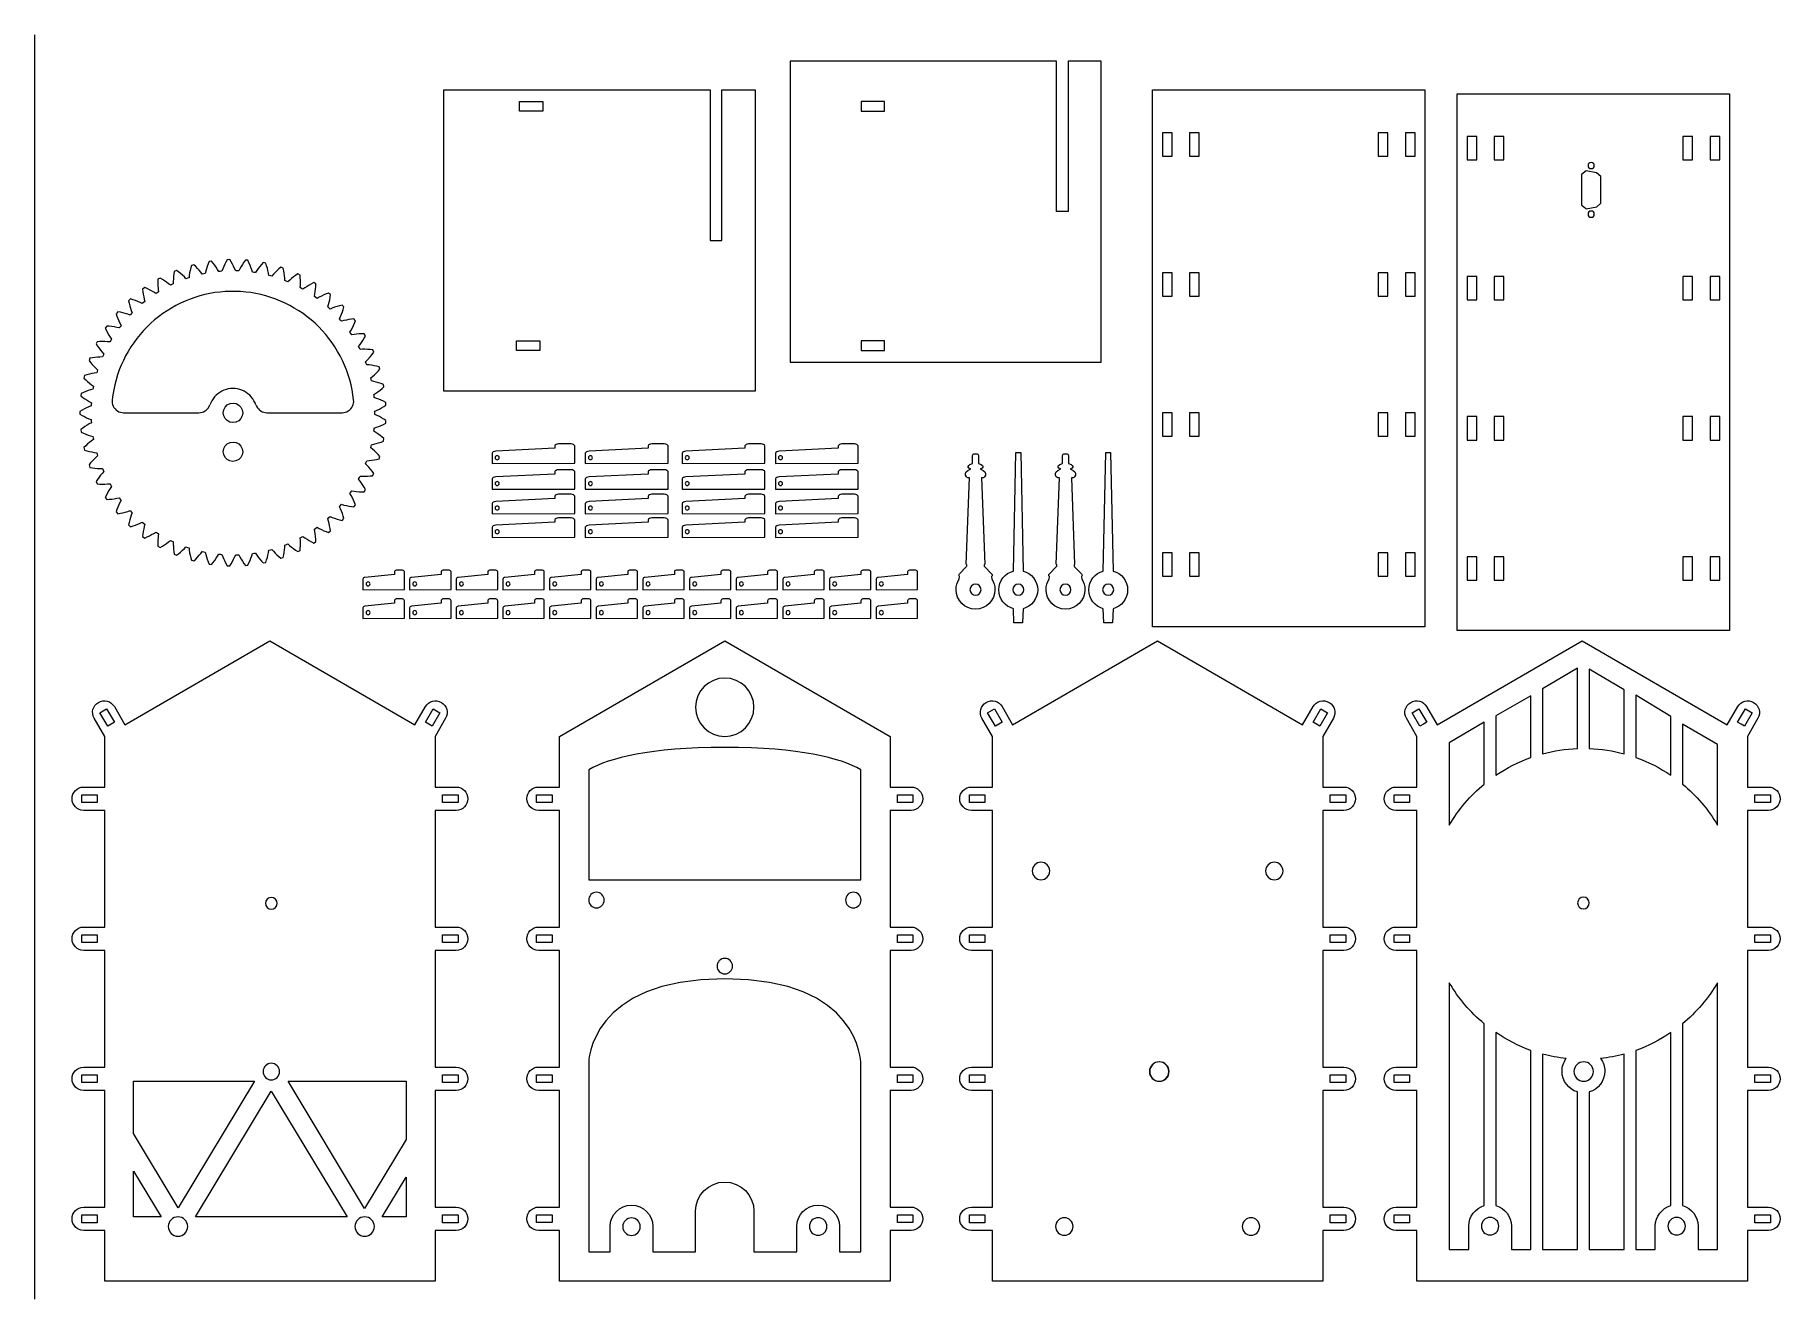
# Model space of a CAD drawing. Header units: inches. Extents: x 47 to 945, y 174 to 824.
import ezdxf

# ---------------------------------------------------------------- set-up
doc = ezdxf.new("R2010")
doc.units = ezdxf.units.IN
doc.header["$MEASUREMENT"] = 0
doc.layers.add('Layer 1', color=7, linetype='Continuous')

msp = doc.modelspace()

# ---------------------------------------------------------------- linework, layer by layer
at = {"layer": 'Layer 1', "color": 250, "lineweight": 13, "true_color": 0x1d1d1b}
for points in [[(46.81, 174.24), (46.81, 824.24)], [(595.31, 810.8), (578.31, 810.8), (578.31, 733.38), (572.31, 733.38), (572.31, 810.8), (435.31, 810.8), (435.31, 655.96), (595.31, 655.96), (595.31, 810.8)], [(400.25, 795.96), (417.25, 795.96), (417.25, 641.11), (257.25, 641.11), (257.25, 795.96), (394.25, 795.96), (394.25, 718.53), (400.25, 718.53), (400.25, 795.96)], [(621.77, 795.96), (761.77, 795.96), (761.77, 519.96), (621.77, 519.96), (621.77, 795.96)], [(778.51, 793.96), (918.51, 793.96), (918.51, 517.96), (778.51, 517.96), (778.51, 793.96)], [(308.1, 784.96), (302.1, 784.96), (296.1, 784.96), (296.1, 789.96), (308.1, 789.96), (308.1, 784.96)], [(483.82, 789.95), (477.82, 789.95), (471.82, 789.95), (471.82, 784.96), (483.82, 784.96), (483.82, 789.95)], [(626.77, 767.96), (626.77, 761.96), (631.77, 761.96), (631.77, 773.96), (626.77, 773.96), (626.77, 767.96)], [(640.77, 761.96), (645.77, 761.96), (645.77, 767.96), (645.77, 773.96), (640.77, 773.96), (640.77, 761.96)], [(737.77, 761.96), (742.77, 761.96), (742.77, 767.96), (742.77, 773.96), (737.77, 773.96), (737.77, 761.96)], [(756.77, 767.96), (756.77, 773.96), (751.77, 773.96), (751.77, 761.96), (756.77, 761.96), (756.77, 767.96)], [(783.51, 765.96), (783.51, 759.96), (788.51, 759.96), (788.51, 771.96), (783.51, 771.96), (783.51, 765.96)], [(797.51, 759.96), (802.51, 759.96), (802.51, 765.96), (802.51, 771.96), (797.51, 771.96), (797.51, 759.96)], [(894.51, 759.96), (899.51, 759.96), (899.51, 765.96), (899.51, 771.96), (894.51, 771.96), (894.51, 759.96)], [(913.51, 765.96), (913.51, 771.96), (908.51, 771.96), (908.51, 759.96), (913.51, 759.96), (913.51, 765.96)], [(225.17, 627.37), (224.02, 627.99), (222.91, 628.62), (221.75, 629.15), (221.75, 630.75), (222.91, 631.29), (224.02, 631.86), (225.17, 632.53), (226.28, 633.2), (227.4, 633.95), (227.31, 635.28), (226.11, 635.86), (224.91, 636.44), (223.75, 636.93), (222.55, 637.38), (221.35, 637.78), (221.27, 638.62), (221.13, 639.38), (222.2, 640.05), (223.27, 640.75), (224.33, 641.56), (225.36, 642.36), (226.37, 643.24), (226.15, 644.53), (224.87, 644.98), (223.62, 645.38), (222.38, 645.73), (221.13, 646.04), (219.89, 646.31), (219.71, 647.11), (219.53, 647.87), (220.51, 648.67), (221.49, 649.51), (222.42, 650.4), (223.36, 651.33), (224.25, 652.32), (223.89, 653.56), (222.55, 653.87), (221.27, 654.14), (219.98, 654.36), (218.74, 654.54), (217.49, 654.63), (217.18, 655.38), (216.92, 656.14), (217.8, 657.03), (219.49, 658.98), (220.29, 660), (221.09, 661.12), (220.56, 662.31), (219.23, 662.45), (217.89, 662.54), (216.61, 662.63), (215.31, 662.63), (214.07, 662.58), (213.72, 663.34), (213.32, 664), (214.12, 665.03), (214.83, 666.05), (215.54, 667.16), (216.25, 668.27), (216.87, 669.43), (216.2, 670.58), (214.87, 670.58), (213.58, 670.49), (212.25, 670.4), (211.01, 670.27), (209.76, 670.09), (209.27, 670.76), (208.87, 671.43), (209.49, 672.49), (210.12, 673.6), (210.69, 674.81), (211.23, 676), (211.72, 677.2), (210.92, 678.27), (209.63, 678.09), (208.3, 677.87), (207.05, 677.65), (205.81, 677.34), (204.57, 677.03), (204.03, 677.65), (203.54, 678.23), (204.03, 679.38), (204.52, 680.58), (204.97, 681.78), (205.32, 683.07), (205.72, 684.36), (204.79, 685.29), (203.5, 684.98), (202.21, 684.58), (200.97, 684.18), (199.77, 683.78), (198.61, 683.29), (197.99, 683.87), (197.41, 684.36), (197.81, 685.55), (198.12, 686.8), (198.44, 688.09), (198.66, 689.38), (198.88, 690.71), (197.86, 691.51), (196.61, 691.07), (195.37, 690.53), (194.22, 690), (193.06, 689.42), (191.95, 688.8), (191.28, 689.29), (190.66, 689.73), (190.88, 690.98), (191.06, 692.27), (191.19, 693.55), (191.28, 694.84), (191.33, 696.18), (190.22, 696.89), (189.02, 696.27), (187.91, 695.64), (186.8, 694.93), (185.73, 694.27), (184.71, 693.51), (183.95, 693.91), (183.29, 694.31), (183.37, 695.55), (183.37, 698.13), (183.29, 699.42), (183.2, 700.75), (182, 701.33), (180.89, 700.58), (179.82, 699.82), (178.8, 698.97), (177.87, 698.17), (176.93, 697.33), (176.13, 697.64), (175.42, 697.91), (175.38, 699.2), (175.24, 700.44), (175.07, 701.73), (174.85, 703.02), (174.58, 704.35), (173.33, 704.75), (172.31, 703.91), (171.33, 702.97), (170.44, 702.08), (169.56, 701.15), (168.76, 700.17), (167.96, 700.39), (167.2, 700.62), (166.98, 701.82), (166.71, 703.11), (166.4, 704.35), (166, 705.59), (165.6, 706.89), (164.31, 707.15), (163.42, 706.17), (162.53, 705.15), (161.74, 704.13), (160.98, 703.11), (160.31, 702.04), (159.47, 702.17), (158.71, 702.31), (158.36, 703.5), (157.91, 704.71), (157.47, 705.91), (156.94, 707.11), (156.36, 708.35), (155.07, 708.44), (154.27, 707.37), (153.56, 706.26), (152.89, 705.15), (152.27, 704.04), (151.69, 702.93), (150.85, 702.93), (150.09, 702.97), (149.56, 704.13), (149.02, 705.28), (148.4, 706.4), (147.73, 707.55), (147.02, 708.71), (145.74, 708.66), (145.07, 707.46), (144.49, 706.31), (143.96, 705.11), (143.47, 703.95), (143.02, 702.75), (142.18, 702.66), (141.42, 702.62), (140.8, 703.68), (140.09, 704.75), (139.33, 705.82), (138.58, 706.89), (137.73, 707.95), (136.45, 707.73), (135.91, 706.49), (135.46, 705.24), (135.07, 704.04), (134.75, 702.8), (134.44, 701.55), (133.64, 701.42), (132.89, 701.24), (132.09, 702.26), (131.29, 703.24), (130.44, 704.22), (129.51, 705.15), (128.58, 706.09), (127.29, 705.73), (126.98, 704.44), (126.67, 703.15), (126.4, 701.91), (126.22, 700.62), (126.09, 699.38), (125.29, 699.11), (124.53, 698.89), (123.69, 699.78), (122.76, 700.66), (121.78, 701.51), (120.76, 702.35), (119.69, 703.2), (118.49, 702.66), (118.31, 701.38), (118.14, 700.04), (118.05, 698.75), (118, 697.47), (118, 696.22), (117.25, 695.86), (116.53, 695.51), (115.6, 696.31), (114.58, 697.11), (113.51, 697.82), (112.4, 698.53), (111.25, 699.25), (110.09, 698.62), (110.05, 697.25), (110.05, 695.95), (110.23, 693.38), (110.4, 692.13), (109.69, 691.69), (109.03, 691.29), (107.96, 691.96), (106.85, 692.58), (105.69, 693.2), (104.54, 693.78), (103.29, 694.31), (102.23, 693.56), (102.36, 692.22), (102.54, 690.94), (102.76, 689.65), (102.98, 688.4), (103.29, 687.16), (102.67, 686.63), (102.05, 686.14), (100.9, 686.71), (99.74, 687.2), (98.54, 687.69), (97.3, 688.09), (96.01, 688.49), (95.03, 687.6), (95.34, 686.32), (95.66, 685.03), (96.01, 683.78), (96.41, 682.58), (96.86, 681.38), (96.28, 680.8), (95.74, 680.23), (94.54, 680.63), (93.3, 681.03), (92.06, 681.34), (90.77, 681.61), (89.44, 681.87), (88.59, 680.85), (89.04, 679.61), (89.48, 678.36), (90.02, 677.16), (90.55, 676.01), (91.13, 674.9), (90.64, 674.23), (90.15, 673.61), (88.9, 673.87), (87.66, 674.1), (86.37, 674.27), (85.09, 674.41), (83.75, 674.5), (83, 673.43), (83.57, 672.19), (84.2, 671.03), (84.82, 669.92), (85.53, 668.81), (86.19, 667.79), (85.79, 667.08), (85.4, 666.41), (84.15, 666.5), (82.86, 666.59), (80.24, 666.59), (78.91, 666.5), (78.33, 665.34), (79.04, 664.19), (79.8, 663.12), (80.55, 662.1), (81.35, 661.08), (82.2, 660.14), (81.84, 659.39), (81.53, 658.68), (80.29, 658.63), (79, 658.54), (77.71, 658.41), (76.42, 658.23), (75.09, 658.01), (74.65, 656.77), (75.49, 655.74), (76.34, 654.72), (77.22, 653.79), (78.16, 652.9), (79.09, 652.05), (78.82, 651.25), (78.6, 650.49), (77.36, 650.32), (76.11, 650.09), (74.82, 649.83), (73.58, 649.47), (72.29, 649.07), (71.98, 647.83), (72.96, 646.89), (73.93, 646), (74.91, 645.16), (75.93, 644.4), (76.96, 643.65), (76.82, 642.85), (76.69, 642.09), (75.45, 641.74), (74.25, 641.38), (73, 640.93), (71.8, 640.45), (70.56, 639.91), (70.38, 638.62), (71.45, 637.82), (72.56, 637.07), (73.62, 636.36), (74.74, 635.69), (75.85, 635.07), (75.8, 634.27), (75.76, 633.47), (74.56, 632.98), (73.4, 632.49), (72.25, 631.91), (71.09, 631.29), (69.94, 630.62), (69.94, 629.29), (71.09, 628.62), (72.25, 628), (73.4, 627.42), (74.56, 626.89), (75.76, 626.44), (75.8, 625.6), (75.85, 624.8), (74.74, 624.22), (73.62, 623.55), (72.56, 622.84), (71.45, 622.09), (70.38, 621.29), (70.56, 620), (71.8, 619.46), (73, 618.97), (74.25, 618.53), (75.45, 618.13), (76.69, 617.82), (76.82, 617.02), (76.96, 616.22), (75.93, 615.5), (74.91, 614.7), (73.93, 613.91), (72.96, 613.02), (71.98, 612.08), (72.29, 610.8), (73.58, 610.44), (74.82, 610.08), (76.11, 609.82), (77.36, 609.55), (78.6, 609.37), (78.87, 608.57), (79.09, 607.86), (78.16, 607.02), (77.22, 606.08), (76.34, 605.15), (75.49, 604.17), (74.65, 603.15), (75.09, 601.9), (76.42, 601.68), (77.71, 601.51), (79, 601.37), (80.29, 601.28), (81.53, 601.24), (81.84, 600.48), (82.2, 599.77), (81.35, 598.79), (80.55, 597.81), (79.8, 596.79), (79.04, 595.68), (78.33, 594.57), (78.91, 593.37), (80.24, 593.33), (81.58, 593.28), (82.86, 593.33), (84.15, 593.37), (85.39, 593.5), (85.79, 592.79), (86.19, 592.12), (85.53, 591.06), (84.82, 589.99), (84.2, 588.84), (83.57, 587.68), (82.99, 586.48), (83.75, 585.41), (85.08, 585.5), (86.37, 585.59), (87.66, 585.77), (88.9, 585.99), (90.14, 586.26), (90.64, 585.59), (91.13, 584.97), (90.55, 583.86), (90.01, 582.7), (89.48, 581.5), (89.04, 580.3), (88.59, 579.02), (89.44, 578.04), (90.77, 578.26), (92.06, 578.57), (93.3, 578.88), (94.54, 579.24), (95.74, 579.64), (96.32, 579.06), (96.85, 578.48), (96.41, 577.33), (96.01, 576.08), (95.65, 574.84), (95.34, 573.6), (95.03, 572.26), (96.01, 571.37), (97.3, 571.77), (98.54, 572.22), (99.74, 572.71), (100.9, 573.19), (102.05, 573.73), (102.67, 573.19), (103.29, 572.71), (102.98, 571.51), (102.76, 570.26), (102.54, 568.98), (102.36, 567.69), (102.23, 566.35), (103.29, 565.55), (104.54, 566.13), (105.69, 566.71), (106.85, 567.29), (107.96, 567.95), (109.03, 568.62), (109.73, 568.18), (110.4, 567.78), (110.23, 566.53), (110.05, 563.95), (110.05, 562.62), (110.09, 561.29), (111.25, 560.66), (112.4, 561.33), (113.51, 562.04), (114.58, 562.8), (115.6, 563.55), (116.53, 564.35), (117.29, 564), (118, 563.69), (118, 562.4), (118.05, 561.16), (118.13, 559.82), (118.31, 558.54), (118.49, 557.2), (119.69, 556.71), (120.76, 557.51), (121.78, 558.36), (122.76, 559.25), (123.69, 560.13), (124.53, 561.02), (125.33, 560.76), (126.09, 560.49), (126.22, 559.25), (126.4, 558), (126.67, 556.71), (126.98, 555.43), (127.29, 554.14), (128.58, 553.83), (129.51, 554.76), (130.44, 555.69), (131.29, 556.67), (132.09, 557.65), (132.89, 558.67), (133.69, 558.49), (134.44, 558.32), (134.75, 557.11), (135.06, 555.87), (135.46, 554.63), (135.91, 553.38), (136.44, 552.14), (137.73, 551.96), (138.57, 552.98), (139.33, 554.05), (140.09, 555.12), (140.8, 556.18), (141.42, 557.29), (142.26, 557.21), (143.02, 557.16), (143.46, 555.96), (143.95, 554.76), (144.49, 553.6), (145.07, 552.41), (145.73, 551.25), (147.02, 551.21), (147.73, 552.36), (148.4, 553.47), (149.02, 554.63), (149.56, 555.78), (150.09, 556.94), (150.89, 556.94), (151.69, 556.98), (152.27, 555.87), (152.89, 554.76), (153.55, 553.65), (154.27, 552.54), (155.07, 551.43), (156.35, 551.56), (156.93, 552.76), (157.47, 553.96), (157.91, 555.21), (158.36, 556.41), (158.71, 557.6), (159.51, 557.74), (160.31, 557.83), (160.98, 556.81), (161.73, 555.78), (162.53, 554.76), (163.42, 553.74), (164.31, 552.76), (165.6, 553.03), (166, 554.27), (166.4, 555.56), (166.71, 556.8), (166.98, 558.05), (167.2, 559.29), (168, 559.52), (168.75, 559.74), (169.55, 558.76), (170.44, 557.83), (171.33, 556.9), (172.31, 556.01), (173.33, 555.12), (174.57, 555.56), (174.84, 556.85), (175.06, 558.14), (175.24, 559.43), (175.37, 560.71), (175.42, 561.96), (176.18, 562.27), (176.93, 562.58), (177.86, 561.74), (178.8, 560.89), (179.82, 560.09), (180.89, 559.34), (182, 558.58), (183.2, 559.12), (183.28, 560.45), (183.37, 561.78), (183.37, 564.36), (183.28, 565.6), (183.99, 566), (184.71, 566.4), (185.73, 565.65), (186.79, 564.94), (187.9, 564.27), (189.01, 563.6), (190.21, 562.98), (191.32, 563.69), (191.28, 565.02), (191.19, 566.36), (191.06, 567.65), (190.88, 568.89), (190.66, 570.13), (191.32, 570.63), (191.95, 571.07), (193.06, 570.49), (194.21, 569.91), (195.37, 569.33), (196.61, 568.85), (197.85, 568.36), (198.88, 569.2), (198.65, 570.53), (198.43, 571.82), (198.12, 573.07), (197.81, 574.31), (197.41, 575.51), (198.03, 576.09), (198.61, 576.62), (199.76, 576.13), (200.96, 575.69), (202.21, 575.29), (203.49, 574.93), (204.79, 574.62), (205.72, 575.55), (205.32, 576.84), (204.96, 578.09), (204.52, 579.33), (204.03, 580.53), (203.54, 581.64), (204.07, 582.26), (204.56, 582.89), (205.81, 582.53), (207.05, 582.26), (208.29, 582), (209.62, 581.78), (210.91, 581.64), (211.71, 582.66), (211.23, 583.91), (210.69, 585.11), (210.11, 586.26), (209.49, 587.37), (208.87, 588.48), (209.31, 589.15), (209.76, 589.82), (211, 589.64), (212.25, 589.46), (213.58, 589.37), (214.87, 589.33), (216.2, 589.33), (216.87, 590.44), (216.24, 591.64), (215.53, 592.75), (214.82, 593.82), (214.11, 594.88), (213.31, 595.86), (213.71, 596.62), (214.07, 597.33), (215.31, 597.29), (216.6, 597.29), (217.89, 597.33), (219.22, 597.46), (220.55, 597.6), (221.09, 598.8), (220.29, 599.86), (219.48, 600.93), (218.64, 601.91), (217.8, 602.84), (216.91, 603.77), (217.22, 604.53), (217.48, 605.28), (218.73, 605.38), (219.97, 605.55), (221.26, 605.73), (222.55, 606), (223.88, 606.31), (224.24, 607.55), (223.35, 608.53), (222.41, 609.51), (221.48, 610.4), (220.51, 611.2), (219.53, 612), (219.7, 612.8), (219.88, 613.56), (221.13, 613.82), (222.37, 614.13), (223.61, 614.49), (224.86, 614.89), (226.15, 615.38), (226.37, 616.67), (225.35, 617.51), (224.33, 618.35), (223.26, 619.11), (222.19, 619.82), (221.13, 620.49), (221.26, 621.34), (221.35, 622.09), (222.55, 622.49), (223.75, 622.98), (224.9, 623.47), (226.1, 624), (227.3, 624.63), (227.39, 625.96), (226.28, 626.67), (225.17, 627.37)], [(626.77, 695.96), (626.77, 689.95), (631.77, 689.95), (631.77, 701.96), (626.77, 701.96), (626.77, 695.96)], [(645.77, 695.96), (645.77, 701.96), (640.77, 701.96), (640.77, 689.96), (645.77, 689.96), (645.77, 695.96)], [(742.77, 695.96), (742.77, 701.96), (737.77, 701.96), (737.77, 689.96), (742.77, 689.96), (742.77, 695.96)], [(756.77, 695.96), (756.77, 701.96), (751.77, 701.96), (751.77, 689.95), (756.77, 689.95), (756.77, 695.96)], [(210.78, 636.57), (210.42, 639.2), (209.98, 641.82), (209.45, 644.4), (208.78, 646.97), (207.98, 649.51), (207.09, 652), (206.12, 654.49), (205, 656.89), (203.85, 659.24), (202.52, 661.55), (201.14, 663.82), (199.67, 666), (198.07, 668.13), (196.43, 670.22), (194.65, 672.22), (192.83, 674.13), (190.92, 675.95), (188.92, 677.69), (186.88, 679.37), (184.74, 680.93), (182.52, 682.44), (180.26, 683.82), (177.95, 685.11), (175.59, 686.31), (173.19, 687.37), (170.71, 688.4), (168.22, 689.24), (165.68, 690.04), (163.11, 690.71), (160.53, 691.24), (157.91, 691.73), (155.29, 692.04), (152.62, 692.26), (150, 692.4), (147.33, 692.4), (144.71, 692.26), (142.05, 692.04), (139.43, 691.73), (136.8, 691.24), (134.23, 690.71), (131.65, 690.04), (129.12, 689.24), (126.63, 688.4), (124.14, 687.37), (121.74, 686.31), (119.39, 685.11), (117.08, 683.82), (114.81, 682.44), (112.59, 680.93), (110.46, 679.37), (108.41, 677.69), (106.41, 675.95), (104.5, 674.13), (102.68, 672.22), (100.91, 670.22), (99.26, 668.13), (97.66, 666), (96.2, 663.82), (94.82, 661.55), (93.49, 659.24), (92.33, 656.89), (91.22, 654.49), (90.24, 652), (89.35, 649.51), (88.55, 646.97), (87.89, 644.4), (87.35, 641.82), (86.91, 639.2), (86.55, 636.57)], [(783.51, 693.95), (783.51, 687.95), (788.51, 687.95), (788.51, 699.96), (783.51, 699.96), (783.51, 693.95)], [(802.51, 693.95), (802.51, 699.96), (797.51, 699.96), (797.51, 687.96), (802.51, 687.96), (802.51, 693.95)], [(899.51, 693.95), (899.51, 699.96), (894.51, 699.96), (894.51, 687.96), (899.51, 687.96), (899.51, 693.95)], [(913.51, 693.95), (913.51, 699.96), (908.51, 699.96), (908.51, 687.95), (913.51, 687.95), (913.51, 693.95)], [(306.6, 661.96), (300.6, 661.96), (294.6, 661.96), (294.6, 666.95), (306.6, 666.95), (306.6, 661.96)], [(483.82, 666.95), (477.82, 666.95), (471.82, 666.95), (471.82, 661.95), (483.82, 661.95), (483.82, 666.95)], [(160.49, 634), (160.04, 635.11), (159.51, 636.17), (158.84, 637.15), (158.13, 638.13), (157.29, 638.97), (156.4, 639.77), (155.42, 640.44), (154.4, 641.06), (153.33, 641.55), (152.18, 641.95), (151.02, 642.22), (149.87, 642.4), (148.67, 642.44), (147.47, 642.4), (146.31, 642.22), (145.16, 641.95), (144, 641.55), (142.94, 641.06), (141.91, 640.44), (140.94, 639.77), (140.05, 638.97), (139.2, 638.13), (138.49, 637.15), (137.83, 636.17), (137.29, 635.11), (136.85, 634)], [(86.51, 636.57), (86.47, 635.77), (86.55, 634.93), (86.78, 634.13), (87.09, 633.33), (87.49, 632.62), (88.02, 631.95), (88.6, 631.37), (89.26, 630.88), (90.02, 630.53), (90.82, 630.22), (91.62, 630.04), (92.46, 630)], [(92.46, 629.95), (131.16, 629.95)], [(131.16, 630), (132.01, 630.04), (132.81, 630.22), (133.56, 630.49), (134.32, 630.88), (134.98, 631.37), (135.56, 631.91), (136.09, 632.57), (136.49, 633.28), (136.85, 634.04)], [(153.47, 628.35), (152.76, 626.98), (151.65, 625.86), (150.22, 625.2), (148.67, 624.93), (147.16, 625.2), (145.74, 625.91), (144.67, 627.02), (143.96, 628.44), (143.69, 629.95), (143.96, 631.51), (144.67, 632.88), (145.78, 633.99), (147.2, 634.71), (148.76, 634.93), (150.27, 634.71), (151.69, 633.95), (152.76, 632.84), (153.47, 631.46), (153.73, 629.91), (153.47, 628.35)], [(153.73, 629.91), (153.47, 628.35), (152.76, 626.98), (151.64, 625.86), (150.22, 625.2), (148.67, 624.93), (147.16, 625.2), (145.74, 625.91), (144.67, 627.02), (143.96, 628.44), (143.69, 629.95), (143.96, 631.51), (144.67, 632.88), (145.78, 634), (147.2, 634.71), (148.76, 634.93), (150.27, 634.71), (151.69, 633.95), (152.76, 632.84), (153.47, 631.46), (153.73, 629.91)], [(153.73, 629.91), (153.47, 628.35), (152.76, 626.98), (151.64, 625.86), (150.22, 625.2), (148.67, 624.93), (147.16, 625.2), (145.74, 625.91), (144.67, 627.02), (143.96, 628.44), (143.69, 629.95), (143.96, 631.51), (144.67, 632.88), (145.78, 634), (147.2, 634.71), (148.76, 634.93), (150.27, 634.71), (151.69, 633.95), (152.76, 632.84), (153.47, 631.46), (153.73, 629.91)], [(160.49, 634.04), (160.84, 633.28), (161.24, 632.57), (161.77, 631.91), (162.35, 631.37), (163.02, 630.88), (163.77, 630.49), (164.53, 630.22), (165.33, 630.04), (166.17, 630)], [(166.17, 629.95), (204.83, 629.95)], [(204.83, 630), (205.67, 630.04), (206.47, 630.22), (207.27, 630.53), (208.03, 630.88), (208.69, 631.37), (209.27, 631.95), (209.8, 632.62), (210.2, 633.33), (210.51, 634.13), (210.74, 634.93), (210.83, 635.77), (210.78, 636.57)], [(626.77, 623.96), (626.77, 617.96), (631.77, 617.96), (631.77, 629.96), (626.77, 629.96), (626.77, 623.96)], [(640.77, 617.96), (645.77, 617.96), (645.77, 623.96), (645.77, 629.96), (640.77, 629.96), (640.77, 617.96)], [(737.77, 617.96), (742.77, 617.96), (742.77, 623.96), (742.77, 629.96), (737.77, 629.96), (737.77, 617.96)], [(756.77, 623.96), (756.77, 629.96), (751.77, 629.96), (751.77, 617.96), (756.77, 617.96), (756.77, 623.96)], [(783.51, 621.95), (783.51, 615.95), (788.51, 615.95), (788.51, 627.96), (783.51, 627.96), (783.51, 621.95)], [(797.51, 615.96), (802.51, 615.96), (802.51, 621.95), (802.51, 627.96), (797.51, 627.96), (797.51, 615.96)], [(894.51, 615.96), (899.51, 615.96), (899.51, 621.95), (899.51, 627.96), (894.51, 627.96), (894.51, 615.96)], [(913.51, 621.95), (913.51, 627.96), (908.51, 627.96), (908.51, 615.95), (913.51, 615.95), (913.51, 621.95)], [(153.73, 609.91), (153.47, 608.35), (152.76, 606.97), (151.64, 605.86), (150.22, 605.2), (148.67, 604.93), (147.16, 605.2), (145.74, 605.91), (144.67, 607.02), (143.96, 608.44), (143.69, 609.95), (143.96, 611.51), (144.67, 612.88), (145.78, 614), (147.2, 614.71), (148.76, 614.93), (150.27, 614.71), (151.69, 613.95), (152.76, 612.84), (153.47, 611.46), (153.73, 609.91)], [(626.77, 551.96), (626.77, 545.96), (631.77, 545.96), (631.77, 557.96), (626.77, 557.96), (626.77, 551.96)], [(640.77, 545.96), (645.77, 545.96), (645.77, 551.96), (645.77, 557.96), (640.77, 557.96), (640.77, 545.96)], [(737.77, 545.96), (742.77, 545.96), (742.77, 551.96), (742.77, 557.96), (737.77, 557.96), (737.77, 545.96)], [(756.77, 551.96), (756.77, 557.96), (751.77, 557.96), (751.77, 545.96), (756.77, 545.96), (756.77, 551.96)], [(783.51, 549.96), (783.51, 543.96), (788.51, 543.96), (788.51, 555.96), (783.51, 555.96), (783.51, 549.96)], [(797.51, 543.96), (802.51, 543.96), (802.51, 549.96), (802.51, 555.96), (797.51, 555.96), (797.51, 543.96)], [(894.51, 543.96), (899.51, 543.96), (899.51, 549.96), (899.51, 555.96), (894.51, 555.96), (894.51, 543.96)], [(913.51, 549.96), (913.51, 555.96), (908.51, 555.96), (908.51, 543.96), (913.51, 543.96), (913.51, 549.96)], [(80.26, 475.74), (83.72, 477.74), (87.72, 470.81), (85.99, 469.81), (84.26, 468.81), (80.26, 475.74)], [(251.67, 477.74), (255.13, 475.74), (251.13, 468.81), (249.4, 469.81), (247.67, 470.81), (251.67, 477.74)], [(536.91, 475.74), (540.37, 477.74), (544.37, 470.81), (542.64, 469.81), (540.91, 468.81), (536.91, 475.74)], [(708.31, 477.74), (711.78, 475.74), (707.78, 468.81), (706.05, 469.81), (704.31, 470.81), (708.31, 477.74)], [(755.3, 475.74), (758.77, 477.74), (762.77, 470.81), (761.04, 469.81), (759.3, 468.81), (755.3, 475.74)], [(926.71, 477.74), (930.18, 475.74), (926.18, 468.81), (924.44, 469.81), (922.71, 470.81), (926.71, 477.74)], [(78.9, 431.52), (78.9, 429.52), (70.89, 429.52), (70.89, 433.52), (78.9, 433.52), (78.9, 431.52)], [(256.5, 431.52), (256.5, 433.52), (264.5, 433.52), (264.5, 429.52), (256.5, 429.52), (256.5, 431.52)], [(312.89, 431.54), (312.89, 429.54), (304.89, 429.54), (304.89, 433.54), (312.89, 433.54), (312.89, 431.54)], [(490.49, 431.54), (490.49, 433.54), (498.49, 433.54), (498.49, 429.54), (490.49, 429.54), (490.49, 431.54)], [(535.54, 431.52), (535.54, 429.52), (527.54, 429.52), (527.54, 433.52), (535.54, 433.52), (535.54, 431.52)], [(713.14, 431.52), (713.14, 433.52), (721.14, 433.52), (721.14, 429.52), (713.14, 429.52), (713.14, 431.52)], [(753.94, 431.52), (753.94, 429.52), (745.94, 429.52), (745.94, 433.52), (753.94, 433.52), (753.94, 431.52)], [(931.54, 431.52), (931.54, 433.52), (939.54, 433.52), (939.54, 429.52), (931.54, 429.52), (931.54, 431.52)], [(78.9, 359.52), (78.9, 357.52), (70.89, 357.52), (70.89, 361.52), (78.9, 361.52), (78.9, 359.52)], [(256.5, 359.52), (256.5, 361.52), (264.5, 361.52), (264.5, 357.52), (256.5, 357.52), (256.5, 359.52)], [(312.89, 359.54), (312.89, 357.54), (304.89, 357.54), (304.89, 361.54), (312.89, 361.54), (312.89, 359.54)], [(490.49, 359.54), (490.49, 361.54), (498.49, 361.54), (498.49, 357.54), (490.49, 357.54), (490.49, 359.54)], [(535.54, 359.52), (535.54, 357.52), (527.54, 357.52), (527.54, 361.52), (535.54, 361.52), (535.54, 359.52)], [(713.14, 359.52), (713.14, 361.52), (721.14, 361.52), (721.14, 357.52), (713.14, 357.52), (713.14, 359.52)], [(753.94, 359.52), (753.94, 357.52), (745.94, 357.52), (745.94, 361.52), (753.94, 361.52), (753.94, 359.52)], [(931.54, 359.52), (931.54, 361.52), (939.54, 361.52), (939.54, 357.52), (931.54, 357.52), (931.54, 359.52)], [(78.9, 287.52), (78.9, 285.52), (70.89, 285.52), (70.89, 289.52), (78.9, 289.52), (78.9, 287.52)], [(256.5, 287.52), (256.5, 289.52), (264.5, 289.52), (264.5, 285.52), (256.5, 285.52), (256.5, 287.52)], [(312.89, 287.54), (312.89, 285.54), (304.89, 285.54), (304.89, 289.54), (312.89, 289.54), (312.89, 287.54)], [(490.49, 287.54), (490.49, 289.54), (498.49, 289.54), (498.49, 285.54), (490.49, 285.54), (490.49, 287.54)], [(535.54, 287.52), (535.54, 285.52), (527.54, 285.52), (527.54, 289.52), (535.54, 289.52), (535.54, 287.52)], [(713.14, 287.52), (713.14, 289.52), (721.14, 289.52), (721.14, 285.52), (713.14, 285.52), (713.14, 287.52)], [(753.94, 287.52), (753.94, 285.52), (745.94, 285.52), (745.94, 289.52), (753.94, 289.52), (753.94, 287.52)], [(931.54, 287.52), (931.54, 289.52), (939.54, 289.52), (939.54, 285.52), (931.54, 285.52), (931.54, 287.52)], [(97.56, 286.21), (159.74, 286.21), (120.56, 221.23), (97.56, 259.41), (97.56, 286.21), (97.56, 286.21), (97.56, 286.21)], [(129.41, 216.54), (168.41, 281.21), (207.38, 216.54), (129.41, 216.54)], [(237.83, 256.38), (216.43, 220.89), (177.07, 286.21), (237.83, 286.21), (237.83, 256.38), (237.83, 256.38)], [(97.56, 216.54), (97.56, 240.03), (111.71, 216.54), (97.56, 216.54), (97.56, 216.54)], [(237.83, 216.54), (225.49, 216.54), (237.83, 237.01), (237.83, 216.54)], [(78.9, 215.52), (78.9, 213.52), (70.89, 213.52), (70.89, 217.52), (78.9, 217.52), (78.9, 215.52)], [(256.5, 215.52), (256.5, 217.52), (264.5, 217.52), (264.5, 213.52), (256.5, 213.52), (256.5, 215.52)], [(312.89, 215.54), (312.89, 213.54), (304.89, 213.54), (304.89, 217.54), (312.89, 217.54), (312.89, 215.54)], [(490.49, 215.54), (490.49, 217.54), (498.49, 217.54), (498.49, 213.54), (490.49, 213.54), (490.49, 215.54)], [(535.54, 215.52), (535.54, 213.52), (527.54, 213.52), (527.54, 217.52), (535.54, 217.52), (535.54, 215.52)], [(713.14, 215.52), (713.14, 217.52), (721.14, 217.52), (721.14, 213.52), (713.14, 213.52), (713.14, 215.52)], [(753.94, 215.52), (753.94, 213.52), (745.94, 213.52), (745.94, 217.52), (753.94, 217.52), (753.94, 215.52)], [(931.54, 215.52), (931.54, 217.52), (939.54, 217.52), (939.54, 213.52), (931.54, 213.52), (931.54, 215.52)]]:
    msp.add_lwpolyline(points, dxfattribs=at)
for points, knots in [([(844.8, 734.89), (844.8, 734.89), (842.41, 736.77), (842.41, 736.71), (842.41, 736.66), (842.41, 752.41), (842.41, 752.41), (842.41, 752.41), (844.8, 754.29), (844.8, 754.29), (844.8, 754.29), (850.15, 753.34), (850.15, 753.34), (850.15, 753.34), (852.34, 751.49), (852.34, 751.49), (852.34, 751.49), (852.34, 737.65), (852.34, 737.65), (852.34, 737.65), (850.21, 735.79), (850.21, 735.79), (850.21, 735.79), (844.8, 734.89), (844.8, 734.89)], [0, 0, 0, 0, 1, 1, 1, 2, 2, 2, 3, 3, 3, 4, 4, 4, 5, 5, 5, 6, 6, 6, 7, 7, 7, 8, 8, 8, 8]), ([(847.35, 758.68), (848.23, 758.68), (848.95, 757.97), (848.95, 757.08), (848.95, 756.2), (848.23, 755.48), (847.35, 755.48), (846.46, 755.48), (845.75, 756.2), (845.75, 757.08), (845.75, 757.97), (846.46, 758.68), (847.35, 758.68)], [0, 0, 0, 0, 1, 1, 1, 2, 2, 2, 3, 3, 3, 4, 4, 4, 4]), ([(847.35, 733.68), (848.23, 733.68), (848.95, 732.97), (848.95, 732.08), (848.95, 731.2), (848.23, 730.48), (847.35, 730.48), (846.46, 730.48), (845.75, 731.2), (845.75, 732.08), (845.75, 732.97), (846.46, 733.68), (847.35, 733.68)], [0, 0, 0, 0, 1, 1, 1, 2, 2, 2, 3, 3, 3, 4, 4, 4, 4]), ([(281.95, 603.88), (281.95, 603.88), (281.95, 609.26), (281.95, 609.26), (282.13, 609.75), (282.89, 610.13), (283.87, 610.22), (283.87, 610.22), (314.27, 611.7), (314.27, 611.7), (314.27, 611.7), (314.27, 612.98), (314.27, 612.98), (314.45, 613.47), (315.21, 613.85), (316.19, 613.94), (316.19, 613.94), (322.59, 613.94), (322.59, 613.94), (323.56, 613.85), (324.33, 613.47), (324.51, 612.98), (324.51, 612.98), (324.51, 604), (324.51, 604), (324.51, 604), (281.95, 603.88), (281.95, 603.88)], [0, 0, 0, 0, 1, 1, 1, 2, 2, 2, 3, 3, 3, 4, 4, 4, 5, 5, 5, 6, 6, 6, 7, 7, 7, 8, 8, 8, 9, 9, 9, 9]), ([(329.95, 603.88), (329.95, 603.88), (329.95, 609.26), (329.95, 609.26), (330.13, 609.75), (330.9, 610.13), (331.87, 610.22), (331.87, 610.22), (362.27, 611.7), (362.27, 611.7), (362.27, 611.7), (362.27, 612.98), (362.27, 612.98), (362.45, 613.47), (363.22, 613.85), (364.19, 613.94), (364.19, 613.94), (370.59, 613.94), (370.59, 613.94), (371.57, 613.85), (372.33, 613.47), (372.51, 612.98), (372.51, 612.98), (372.51, 604), (372.51, 604), (372.51, 604), (329.95, 603.88), (329.95, 603.88)], [0, 0, 0, 0, 1, 1, 1, 2, 2, 2, 3, 3, 3, 4, 4, 4, 5, 5, 5, 6, 6, 6, 7, 7, 7, 8, 8, 8, 9, 9, 9, 9]), ([(379.72, 603.88), (379.72, 603.88), (379.72, 609.26), (379.72, 609.26), (379.9, 609.75), (380.66, 610.13), (381.64, 610.22), (381.64, 610.22), (412.04, 611.7), (412.04, 611.7), (412.04, 611.7), (412.04, 612.98), (412.04, 612.98), (412.22, 613.47), (412.98, 613.85), (413.95, 613.94), (413.95, 613.94), (420.36, 613.94), (420.36, 613.94), (421.33, 613.85), (422.09, 613.47), (422.28, 612.98), (422.28, 612.98), (422.28, 604), (422.28, 604), (422.28, 604), (379.72, 603.88), (379.72, 603.88)], [0, 0, 0, 0, 1, 1, 1, 2, 2, 2, 3, 3, 3, 4, 4, 4, 5, 5, 5, 6, 6, 6, 7, 7, 7, 8, 8, 8, 9, 9, 9, 9]), ([(427.72, 603.88), (427.72, 603.88), (427.72, 609.26), (427.72, 609.26), (427.9, 609.75), (428.66, 610.13), (429.64, 610.22), (429.64, 610.22), (460.04, 611.7), (460.04, 611.7), (460.04, 611.7), (460.04, 612.98), (460.04, 612.98), (460.22, 613.47), (460.98, 613.85), (461.95, 613.94), (461.95, 613.94), (468.36, 613.94), (468.36, 613.94), (469.33, 613.85), (470.09, 613.47), (470.28, 612.98), (470.28, 612.98), (470.28, 604), (470.28, 604), (470.28, 604), (427.72, 603.88), (427.72, 603.88)], [0, 0, 0, 0, 1, 1, 1, 2, 2, 2, 3, 3, 3, 4, 4, 4, 5, 5, 5, 6, 6, 6, 7, 7, 7, 8, 8, 8, 9, 9, 9, 9]), ([(284.59, 607.9), (285.17, 607.9), (285.63, 607.44), (285.63, 606.86), (285.63, 606.29), (285.17, 605.82), (284.59, 605.82), (284.02, 605.82), (283.55, 606.29), (283.55, 606.86), (283.55, 607.44), (284.02, 607.9), (284.59, 607.9)], [0, 0, 0, 0, 1, 1, 1, 2, 2, 2, 3, 3, 3, 4, 4, 4, 4]), ([(332.59, 607.9), (333.16, 607.9), (333.63, 607.44), (333.63, 606.86), (333.63, 606.29), (333.16, 605.82), (332.59, 605.82), (332.02, 605.82), (331.55, 606.29), (331.55, 606.86), (331.55, 607.44), (332.02, 607.9), (332.59, 607.9)], [0, 0, 0, 0, 1, 1, 1, 2, 2, 2, 3, 3, 3, 4, 4, 4, 4]), ([(382.36, 607.9), (382.93, 607.9), (383.4, 607.44), (383.4, 606.86), (383.4, 606.29), (382.93, 605.82), (382.36, 605.82), (381.78, 605.82), (381.32, 606.29), (381.32, 606.86), (381.32, 607.44), (381.78, 607.9), (382.36, 607.9)], [0, 0, 0, 0, 1, 1, 1, 2, 2, 2, 3, 3, 3, 4, 4, 4, 4]), ([(430.36, 607.9), (430.93, 607.9), (431.4, 607.44), (431.4, 606.86), (431.4, 606.29), (430.93, 605.82), (430.36, 605.82), (429.78, 605.82), (429.32, 606.29), (429.32, 606.86), (429.32, 607.44), (429.78, 607.9), (430.36, 607.9)], [0, 0, 0, 0, 1, 1, 1, 2, 2, 2, 3, 3, 3, 4, 4, 4, 4]), ([(539.09, 544.35), (539.09, 544.35), (538.94, 545.78), (538.94, 545.78), (539.33, 546.17), (539.33, 546.81), (538.94, 547.2), (538.94, 547.2), (535.4, 550.74), (535.4, 550.74), (535.01, 551.12), (535.01, 551.76), (535.4, 552.15), (535.4, 552.15), (533.71, 596.5), (533.71, 596.5), (534.3, 596.37), (534.9, 596.52), (535.37, 597), (536.35, 597.97), (535.98, 599.46), (534.57, 600.31), (534.57, 600.31), (533.08, 601.2), (533.08, 601.2), (533.46, 601.18), (533.84, 601.26), (534.14, 601.49), (534.86, 602.01), (534.59, 602.82), (533.55, 603.28), (533.55, 603.28), (532.17, 603.89), (532.17, 603.89), (532.17, 603.89), (532.17, 607.91), (532.17, 607.91), (532.17, 608.46), (531.72, 608.91), (531.17, 608.91), (531.17, 608.91), (530.17, 608.91), (530.17, 608.91), (529.62, 608.91), (529.17, 608.46), (529.17, 607.91), (529.17, 607.91), (529.17, 603.89), (529.17, 603.89), (529.17, 603.89), (527.79, 603.28), (527.79, 603.28), (526.75, 602.82), (526.48, 602.01), (527.2, 601.49), (527.51, 601.26), (527.88, 601.18), (528.26, 601.2), (528.26, 601.2), (526.77, 600.31), (526.77, 600.31), (525.36, 599.46), (525, 597.97), (525.97, 597), (526.44, 596.52), (527.04, 596.37), (527.63, 596.5), (527.63, 596.5), (525.94, 552.15), (525.94, 552.15), (526.33, 551.76), (526.33, 551.13), (525.94, 550.74), (525.94, 550.74), (522.4, 547.2), (522.4, 547.2), (522.02, 546.81), (522.02, 546.18), (522.4, 545.79), (522.4, 545.79), (522.25, 544.35), (522.25, 544.35), (521.26, 542.8), (520.67, 540.95), (520.67, 538.97), (520.67, 533.45), (525.15, 528.97), (530.68, 528.97), (536.2, 528.97), (540.68, 533.44), (540.68, 538.97), (540.67, 540.95), (540.09, 542.8), (539.09, 544.35)], [0, 0, 0, 0, 1, 1, 1, 2, 2, 2, 3, 3, 3, 4, 4, 4, 5, 5, 5, 6, 6, 6, 7, 7, 7, 8, 8, 8, 9, 9, 9, 10, 10, 10, 11, 11, 11, 12, 12, 12, 13, 13, 13, 14, 14, 14, 15, 15, 15, 16, 16, 16, 17, 17, 17, 18, 18, 18, 19, 19, 19, 20, 20, 20, 21, 21, 21, 22, 22, 22, 23, 23, 23, 24, 24, 24, 25, 25, 25, 26, 26, 26, 27, 27, 27, 28, 28, 28, 29, 29, 29, 30, 30, 30, 31, 31, 31, 31]), ([(555.15, 548.6), (555.15, 548.6), (553.9, 609.45), (553.9, 609.45), (553.9, 609.45), (551.4, 609.45), (551.4, 609.45), (551.4, 609.45), (550.15, 548.6), (550.15, 548.6), (545.84, 547.49), (542.65, 543.57), (542.65, 538.91), (542.65, 534.25), (545.84, 530.34), (550.15, 529.23), (550.15, 529.23), (550.4, 521.99), (550.4, 521.99), (550.4, 521.99), (554.9, 521.99), (554.9, 521.99), (554.9, 521.99), (555.15, 529.23), (555.15, 529.23), (559.46, 530.34), (562.65, 534.25), (562.65, 538.91), (562.65, 543.57), (559.46, 547.49), (555.15, 548.6)], [0, 0, 0, 0, 1, 1, 1, 2, 2, 2, 3, 3, 3, 4, 4, 4, 5, 5, 5, 6, 6, 6, 7, 7, 7, 8, 8, 8, 9, 9, 9, 10, 10, 10, 10]), ([(585.35, 544.35), (585.35, 544.35), (585.19, 545.78), (585.19, 545.78), (585.58, 546.17), (585.58, 546.81), (585.19, 547.2), (585.19, 547.2), (581.66, 550.74), (581.66, 550.74), (581.27, 551.12), (581.27, 551.76), (581.66, 552.15), (581.66, 552.15), (579.97, 596.5), (579.97, 596.5), (580.56, 596.37), (581.15, 596.52), (581.63, 597), (582.6, 597.97), (582.24, 599.46), (580.83, 600.31), (580.83, 600.31), (579.34, 601.2), (579.34, 601.2), (579.71, 601.18), (580.09, 601.26), (580.4, 601.49), (581.12, 602.01), (580.85, 602.82), (579.8, 603.28), (579.8, 603.28), (578.43, 603.89), (578.43, 603.89), (578.43, 603.89), (578.43, 607.91), (578.43, 607.91), (578.43, 608.46), (577.98, 608.91), (577.43, 608.91), (577.43, 608.91), (576.43, 608.91), (576.43, 608.91), (575.88, 608.91), (575.43, 608.46), (575.43, 607.91), (575.43, 607.91), (575.43, 603.89), (575.43, 603.89), (575.43, 603.89), (574.05, 603.28), (574.05, 603.28), (573.01, 602.82), (572.74, 602.01), (573.46, 601.49), (573.76, 601.26), (574.14, 601.18), (574.52, 601.2), (574.52, 601.2), (573.03, 600.31), (573.03, 600.31), (571.61, 599.46), (571.25, 597.97), (572.22, 597), (572.7, 596.52), (573.3, 596.37), (573.88, 596.5), (573.88, 596.5), (572.2, 552.15), (572.2, 552.15), (572.59, 551.76), (572.59, 551.13), (572.2, 550.74), (572.2, 550.74), (568.66, 547.2), (568.66, 547.2), (568.27, 546.81), (568.27, 546.18), (568.66, 545.79), (568.66, 545.79), (568.51, 544.35), (568.51, 544.35), (567.51, 542.8), (566.93, 540.95), (566.93, 538.97), (566.93, 533.45), (571.41, 528.97), (576.93, 528.97), (582.45, 528.97), (586.93, 533.44), (586.93, 538.97), (586.93, 540.95), (586.35, 542.8), (585.35, 544.35)], [0, 0, 0, 0, 1, 1, 1, 2, 2, 2, 3, 3, 3, 4, 4, 4, 5, 5, 5, 6, 6, 6, 7, 7, 7, 8, 8, 8, 9, 9, 9, 10, 10, 10, 11, 11, 11, 12, 12, 12, 13, 13, 13, 14, 14, 14, 15, 15, 15, 16, 16, 16, 17, 17, 17, 18, 18, 18, 19, 19, 19, 20, 20, 20, 21, 21, 21, 22, 22, 22, 23, 23, 23, 24, 24, 24, 25, 25, 25, 26, 26, 26, 27, 27, 27, 28, 28, 28, 29, 29, 29, 30, 30, 30, 31, 31, 31, 31]), ([(601.41, 548.6), (601.41, 548.6), (600.16, 609.45), (600.16, 609.45), (600.16, 609.45), (597.66, 609.45), (597.66, 609.45), (597.66, 609.45), (596.41, 548.6), (596.41, 548.6), (592.09, 547.49), (588.91, 543.57), (588.91, 538.91), (588.91, 534.25), (592.09, 530.34), (596.41, 529.23), (596.41, 529.23), (596.66, 521.99), (596.66, 521.99), (596.66, 521.99), (601.16, 521.99), (601.16, 521.99), (601.16, 521.99), (601.41, 529.23), (601.41, 529.23), (605.72, 530.34), (608.91, 534.25), (608.91, 538.91), (608.91, 543.57), (605.72, 547.49), (601.41, 548.6)], [0, 0, 0, 0, 1, 1, 1, 2, 2, 2, 3, 3, 3, 4, 4, 4, 5, 5, 5, 6, 6, 6, 7, 7, 7, 8, 8, 8, 9, 9, 9, 10, 10, 10, 10]), ([(281.95, 590.6), (281.95, 590.6), (281.95, 595.98), (281.95, 595.98), (282.13, 596.47), (282.89, 596.85), (283.87, 596.94), (283.87, 596.94), (314.27, 598.42), (314.27, 598.42), (314.27, 598.42), (314.27, 599.7), (314.27, 599.7), (314.45, 600.19), (315.21, 600.57), (316.19, 600.66), (316.19, 600.66), (322.59, 600.66), (322.59, 600.66), (323.56, 600.57), (324.33, 600.19), (324.51, 599.7), (324.51, 599.7), (324.51, 590.72), (324.51, 590.72), (324.51, 590.72), (281.95, 590.6), (281.95, 590.6)], [0, 0, 0, 0, 1, 1, 1, 2, 2, 2, 3, 3, 3, 4, 4, 4, 5, 5, 5, 6, 6, 6, 7, 7, 7, 8, 8, 8, 9, 9, 9, 9]), ([(284.59, 594.62), (285.17, 594.62), (285.63, 594.15), (285.63, 593.58), (285.63, 593), (285.17, 592.54), (284.59, 592.54), (284.02, 592.54), (283.55, 593), (283.55, 593.58), (283.55, 594.15), (284.02, 594.62), (284.59, 594.62)], [0, 0, 0, 0, 1, 1, 1, 2, 2, 2, 3, 3, 3, 4, 4, 4, 4]), ([(329.95, 590.6), (329.95, 590.6), (329.95, 595.98), (329.95, 595.98), (330.13, 596.47), (330.9, 596.85), (331.87, 596.94), (331.87, 596.94), (362.27, 598.42), (362.27, 598.42), (362.27, 598.42), (362.27, 599.7), (362.27, 599.7), (362.45, 600.19), (363.22, 600.57), (364.19, 600.66), (364.19, 600.66), (370.59, 600.66), (370.59, 600.66), (371.57, 600.57), (372.33, 600.19), (372.51, 599.7), (372.51, 599.7), (372.51, 590.72), (372.51, 590.72), (372.51, 590.72), (329.95, 590.6), (329.95, 590.6)], [0, 0, 0, 0, 1, 1, 1, 2, 2, 2, 3, 3, 3, 4, 4, 4, 5, 5, 5, 6, 6, 6, 7, 7, 7, 8, 8, 8, 9, 9, 9, 9]), ([(332.59, 594.62), (333.16, 594.62), (333.63, 594.15), (333.63, 593.58), (333.63, 593), (333.16, 592.54), (332.59, 592.54), (332.02, 592.54), (331.55, 593), (331.55, 593.58), (331.55, 594.15), (332.02, 594.62), (332.59, 594.62)], [0, 0, 0, 0, 1, 1, 1, 2, 2, 2, 3, 3, 3, 4, 4, 4, 4]), ([(379.72, 590.6), (379.72, 590.6), (379.72, 595.98), (379.72, 595.98), (379.9, 596.47), (380.66, 596.85), (381.64, 596.94), (381.64, 596.94), (412.04, 598.42), (412.04, 598.42), (412.04, 598.42), (412.04, 599.7), (412.04, 599.7), (412.22, 600.19), (412.98, 600.57), (413.95, 600.66), (413.95, 600.66), (420.36, 600.66), (420.36, 600.66), (421.33, 600.57), (422.09, 600.19), (422.28, 599.7), (422.28, 599.7), (422.28, 590.72), (422.28, 590.72), (422.28, 590.72), (379.72, 590.6), (379.72, 590.6)], [0, 0, 0, 0, 1, 1, 1, 2, 2, 2, 3, 3, 3, 4, 4, 4, 5, 5, 5, 6, 6, 6, 7, 7, 7, 8, 8, 8, 9, 9, 9, 9]), ([(382.36, 594.62), (382.93, 594.62), (383.4, 594.15), (383.4, 593.58), (383.4, 593), (382.93, 592.54), (382.36, 592.54), (381.78, 592.54), (381.32, 593), (381.32, 593.58), (381.32, 594.15), (381.78, 594.62), (382.36, 594.62)], [0, 0, 0, 0, 1, 1, 1, 2, 2, 2, 3, 3, 3, 4, 4, 4, 4]), ([(427.72, 590.6), (427.72, 590.6), (427.72, 595.98), (427.72, 595.98), (427.9, 596.47), (428.66, 596.85), (429.64, 596.94), (429.64, 596.94), (460.04, 598.42), (460.04, 598.42), (460.04, 598.42), (460.04, 599.7), (460.04, 599.7), (460.22, 600.19), (460.98, 600.57), (461.95, 600.66), (461.95, 600.66), (468.36, 600.66), (468.36, 600.66), (469.33, 600.57), (470.09, 600.19), (470.28, 599.7), (470.28, 599.7), (470.28, 590.72), (470.28, 590.72), (470.28, 590.72), (427.72, 590.6), (427.72, 590.6)], [0, 0, 0, 0, 1, 1, 1, 2, 2, 2, 3, 3, 3, 4, 4, 4, 5, 5, 5, 6, 6, 6, 7, 7, 7, 8, 8, 8, 9, 9, 9, 9]), ([(430.36, 594.62), (430.93, 594.62), (431.4, 594.15), (431.4, 593.58), (431.4, 593), (430.93, 592.54), (430.36, 592.54), (429.78, 592.54), (429.32, 593), (429.32, 593.58), (429.32, 594.15), (429.78, 594.62), (430.36, 594.62)], [0, 0, 0, 0, 1, 1, 1, 2, 2, 2, 3, 3, 3, 4, 4, 4, 4]), ([(281.95, 577.98), (281.95, 577.98), (281.95, 583.36), (281.95, 583.36), (282.13, 583.85), (282.89, 584.23), (283.87, 584.32), (283.87, 584.32), (314.27, 585.8), (314.27, 585.8), (314.27, 585.8), (314.27, 587.08), (314.27, 587.08), (314.45, 587.57), (315.21, 587.95), (316.19, 588.04), (316.19, 588.04), (322.59, 588.04), (322.59, 588.04), (323.56, 587.95), (324.33, 587.57), (324.51, 587.08), (324.51, 587.08), (324.51, 578.1), (324.51, 578.1), (324.51, 578.1), (281.95, 577.98), (281.95, 577.98)], [0, 0, 0, 0, 1, 1, 1, 2, 2, 2, 3, 3, 3, 4, 4, 4, 5, 5, 5, 6, 6, 6, 7, 7, 7, 8, 8, 8, 9, 9, 9, 9]), ([(329.95, 577.98), (329.95, 577.98), (329.95, 583.36), (329.95, 583.36), (330.13, 583.85), (330.9, 584.23), (331.87, 584.32), (331.87, 584.32), (362.27, 585.8), (362.27, 585.8), (362.27, 585.8), (362.27, 587.08), (362.27, 587.08), (362.45, 587.57), (363.22, 587.95), (364.19, 588.04), (364.19, 588.04), (370.59, 588.04), (370.59, 588.04), (371.57, 587.95), (372.33, 587.57), (372.51, 587.08), (372.51, 587.08), (372.51, 578.1), (372.51, 578.1), (372.51, 578.1), (329.95, 577.98), (329.95, 577.98)], [0, 0, 0, 0, 1, 1, 1, 2, 2, 2, 3, 3, 3, 4, 4, 4, 5, 5, 5, 6, 6, 6, 7, 7, 7, 8, 8, 8, 9, 9, 9, 9]), ([(379.72, 577.98), (379.72, 577.98), (379.72, 583.36), (379.72, 583.36), (379.9, 583.85), (380.66, 584.23), (381.64, 584.32), (381.64, 584.32), (412.04, 585.8), (412.04, 585.8), (412.04, 585.8), (412.04, 587.08), (412.04, 587.08), (412.22, 587.57), (412.98, 587.95), (413.95, 588.04), (413.95, 588.04), (420.36, 588.04), (420.36, 588.04), (421.33, 587.95), (422.09, 587.57), (422.28, 587.08), (422.28, 587.08), (422.28, 578.1), (422.28, 578.1), (422.28, 578.1), (379.72, 577.98), (379.72, 577.98)], [0, 0, 0, 0, 1, 1, 1, 2, 2, 2, 3, 3, 3, 4, 4, 4, 5, 5, 5, 6, 6, 6, 7, 7, 7, 8, 8, 8, 9, 9, 9, 9]), ([(427.72, 577.98), (427.72, 577.98), (427.72, 583.36), (427.72, 583.36), (427.9, 583.85), (428.66, 584.23), (429.64, 584.32), (429.64, 584.32), (460.04, 585.8), (460.04, 585.8), (460.04, 585.8), (460.04, 587.08), (460.04, 587.08), (460.22, 587.57), (460.98, 587.95), (461.95, 588.04), (461.95, 588.04), (468.36, 588.04), (468.36, 588.04), (469.33, 587.95), (470.09, 587.57), (470.28, 587.08), (470.28, 587.08), (470.28, 578.1), (470.28, 578.1), (470.28, 578.1), (427.72, 577.98), (427.72, 577.98)], [0, 0, 0, 0, 1, 1, 1, 2, 2, 2, 3, 3, 3, 4, 4, 4, 5, 5, 5, 6, 6, 6, 7, 7, 7, 8, 8, 8, 9, 9, 9, 9]), ([(281.95, 565.81), (281.95, 565.81), (281.95, 571.19), (281.95, 571.19), (282.13, 571.68), (282.89, 572.06), (283.87, 572.15), (283.87, 572.15), (314.27, 573.63), (314.27, 573.63), (314.27, 573.63), (314.27, 574.91), (314.27, 574.91), (314.45, 575.4), (315.21, 575.78), (316.19, 575.87), (316.19, 575.87), (322.59, 575.87), (322.59, 575.87), (323.56, 575.78), (324.33, 575.4), (324.51, 574.91), (324.51, 574.91), (324.51, 565.93), (324.51, 565.93), (324.51, 565.93), (281.95, 565.81), (281.95, 565.81)], [0, 0, 0, 0, 1, 1, 1, 2, 2, 2, 3, 3, 3, 4, 4, 4, 5, 5, 5, 6, 6, 6, 7, 7, 7, 8, 8, 8, 9, 9, 9, 9]), ([(284.59, 582), (285.17, 582), (285.63, 581.53), (285.63, 580.96), (285.63, 580.38), (285.17, 579.92), (284.59, 579.92), (284.02, 579.92), (283.55, 580.38), (283.55, 580.96), (283.55, 581.53), (284.02, 582), (284.59, 582)], [0, 0, 0, 0, 1, 1, 1, 2, 2, 2, 3, 3, 3, 4, 4, 4, 4]), ([(329.95, 565.81), (329.95, 565.81), (329.95, 571.19), (329.95, 571.19), (330.13, 571.68), (330.9, 572.06), (331.87, 572.15), (331.87, 572.15), (362.27, 573.63), (362.27, 573.63), (362.27, 573.63), (362.27, 574.91), (362.27, 574.91), (362.45, 575.4), (363.22, 575.78), (364.19, 575.87), (364.19, 575.87), (370.59, 575.87), (370.59, 575.87), (371.57, 575.78), (372.33, 575.4), (372.51, 574.91), (372.51, 574.91), (372.51, 565.93), (372.51, 565.93), (372.51, 565.93), (329.95, 565.81), (329.95, 565.81)], [0, 0, 0, 0, 1, 1, 1, 2, 2, 2, 3, 3, 3, 4, 4, 4, 5, 5, 5, 6, 6, 6, 7, 7, 7, 8, 8, 8, 9, 9, 9, 9]), ([(332.59, 582), (333.16, 582), (333.63, 581.53), (333.63, 580.96), (333.63, 580.38), (333.16, 579.92), (332.59, 579.92), (332.02, 579.92), (331.55, 580.38), (331.55, 580.96), (331.55, 581.53), (332.02, 582), (332.59, 582)], [0, 0, 0, 0, 1, 1, 1, 2, 2, 2, 3, 3, 3, 4, 4, 4, 4]), ([(379.72, 565.81), (379.72, 565.81), (379.72, 571.19), (379.72, 571.19), (379.9, 571.68), (380.66, 572.06), (381.64, 572.15), (381.64, 572.15), (412.04, 573.63), (412.04, 573.63), (412.04, 573.63), (412.04, 574.91), (412.04, 574.91), (412.22, 575.4), (412.98, 575.78), (413.95, 575.87), (413.95, 575.87), (420.36, 575.87), (420.36, 575.87), (421.33, 575.78), (422.09, 575.4), (422.28, 574.91), (422.28, 574.91), (422.28, 565.93), (422.28, 565.93), (422.28, 565.93), (379.72, 565.81), (379.72, 565.81)], [0, 0, 0, 0, 1, 1, 1, 2, 2, 2, 3, 3, 3, 4, 4, 4, 5, 5, 5, 6, 6, 6, 7, 7, 7, 8, 8, 8, 9, 9, 9, 9]), ([(382.36, 582), (382.93, 582), (383.4, 581.53), (383.4, 580.96), (383.4, 580.38), (382.93, 579.92), (382.36, 579.92), (381.78, 579.92), (381.32, 580.38), (381.32, 580.96), (381.32, 581.53), (381.78, 582), (382.36, 582)], [0, 0, 0, 0, 1, 1, 1, 2, 2, 2, 3, 3, 3, 4, 4, 4, 4]), ([(427.72, 565.81), (427.72, 565.81), (427.72, 571.19), (427.72, 571.19), (427.9, 571.68), (428.66, 572.06), (429.64, 572.15), (429.64, 572.15), (460.04, 573.63), (460.04, 573.63), (460.04, 573.63), (460.04, 574.91), (460.04, 574.91), (460.22, 575.4), (460.98, 575.78), (461.95, 575.87), (461.95, 575.87), (468.36, 575.87), (468.36, 575.87), (469.33, 575.78), (470.09, 575.4), (470.28, 574.91), (470.28, 574.91), (470.28, 565.93), (470.28, 565.93), (470.28, 565.93), (427.72, 565.81), (427.72, 565.81)], [0, 0, 0, 0, 1, 1, 1, 2, 2, 2, 3, 3, 3, 4, 4, 4, 5, 5, 5, 6, 6, 6, 7, 7, 7, 8, 8, 8, 9, 9, 9, 9]), ([(430.36, 582), (430.93, 582), (431.4, 581.53), (431.4, 580.96), (431.4, 580.38), (430.93, 579.92), (430.36, 579.92), (429.78, 579.92), (429.32, 580.38), (429.32, 580.96), (429.32, 581.53), (429.78, 582), (430.36, 582)], [0, 0, 0, 0, 1, 1, 1, 2, 2, 2, 3, 3, 3, 4, 4, 4, 4]), ([(284.59, 569.83), (285.17, 569.83), (285.63, 569.36), (285.63, 568.79), (285.63, 568.21), (285.17, 567.75), (284.59, 567.75), (284.02, 567.75), (283.55, 568.21), (283.55, 568.79), (283.55, 569.36), (284.02, 569.83), (284.59, 569.83)], [0, 0, 0, 0, 1, 1, 1, 2, 2, 2, 3, 3, 3, 4, 4, 4, 4]), ([(332.59, 569.83), (333.16, 569.83), (333.63, 569.36), (333.63, 568.79), (333.63, 568.21), (333.16, 567.75), (332.59, 567.75), (332.02, 567.75), (331.55, 568.21), (331.55, 568.79), (331.55, 569.36), (332.02, 569.83), (332.59, 569.83)], [0, 0, 0, 0, 1, 1, 1, 2, 2, 2, 3, 3, 3, 4, 4, 4, 4]), ([(382.36, 569.83), (382.93, 569.83), (383.4, 569.36), (383.4, 568.79), (383.4, 568.21), (382.93, 567.75), (382.36, 567.75), (381.78, 567.75), (381.32, 568.21), (381.32, 568.79), (381.32, 569.36), (381.78, 569.83), (382.36, 569.83)], [0, 0, 0, 0, 1, 1, 1, 2, 2, 2, 3, 3, 3, 4, 4, 4, 4]), ([(430.36, 569.83), (430.93, 569.83), (431.4, 569.36), (431.4, 568.79), (431.4, 568.21), (430.93, 567.75), (430.36, 567.75), (429.78, 567.75), (429.32, 568.21), (429.32, 568.79), (429.32, 569.36), (429.78, 569.83), (430.36, 569.83)], [0, 0, 0, 0, 1, 1, 1, 2, 2, 2, 3, 3, 3, 4, 4, 4, 4]), ([(215.58, 538.97), (215.58, 538.97), (215.58, 544.38), (215.58, 544.38), (215.67, 544.87), (216.05, 545.25), (216.54, 545.34), (216.54, 545.34), (231.74, 546.82), (231.74, 546.82), (231.74, 546.82), (231.74, 548.1), (231.74, 548.1), (231.83, 548.59), (232.21, 548.97), (232.7, 549.06), (232.7, 549.06), (235.9, 549.06), (235.9, 549.06), (236.39, 548.97), (236.77, 548.59), (236.86, 548.1), (236.86, 548.1), (236.86, 539.09), (236.86, 539.09), (236.86, 539.09), (215.58, 538.97), (215.58, 538.97)], [0, 0, 0, 0, 1, 1, 1, 2, 2, 2, 3, 3, 3, 4, 4, 4, 5, 5, 5, 6, 6, 6, 7, 7, 7, 8, 8, 8, 9, 9, 9, 9]), ([(239.58, 538.97), (239.58, 538.97), (239.58, 544.38), (239.58, 544.38), (239.67, 544.87), (240.05, 545.25), (240.54, 545.34), (240.54, 545.34), (255.74, 546.82), (255.74, 546.82), (255.74, 546.82), (255.74, 548.1), (255.74, 548.1), (255.83, 548.59), (256.21, 548.97), (256.7, 549.06), (256.7, 549.06), (259.9, 549.06), (259.9, 549.06), (260.38, 548.97), (260.77, 548.59), (260.86, 548.1), (260.86, 548.1), (260.86, 539.09), (260.86, 539.09), (260.86, 539.09), (239.58, 538.97), (239.58, 538.97)], [0, 0, 0, 0, 1, 1, 1, 2, 2, 2, 3, 3, 3, 4, 4, 4, 5, 5, 5, 6, 6, 6, 7, 7, 7, 8, 8, 8, 9, 9, 9, 9]), ([(263.58, 538.97), (263.58, 538.97), (263.58, 544.38), (263.58, 544.38), (263.67, 544.87), (264.05, 545.25), (264.54, 545.34), (264.54, 545.34), (279.74, 546.82), (279.74, 546.82), (279.74, 546.82), (279.74, 548.1), (279.74, 548.1), (279.83, 548.59), (280.21, 548.97), (280.7, 549.06), (280.7, 549.06), (283.9, 549.06), (283.9, 549.06), (284.38, 548.97), (284.77, 548.59), (284.86, 548.1), (284.86, 548.1), (284.86, 539.09), (284.86, 539.09), (284.86, 539.09), (263.58, 538.97), (263.58, 538.97)], [0, 0, 0, 0, 1, 1, 1, 2, 2, 2, 3, 3, 3, 4, 4, 4, 5, 5, 5, 6, 6, 6, 7, 7, 7, 8, 8, 8, 9, 9, 9, 9]), ([(287.58, 538.97), (287.58, 538.97), (287.58, 544.38), (287.58, 544.38), (287.67, 544.87), (288.05, 545.25), (288.54, 545.34), (288.54, 545.34), (303.74, 546.82), (303.74, 546.82), (303.74, 546.82), (303.74, 548.1), (303.74, 548.1), (303.83, 548.59), (304.21, 548.97), (304.7, 549.06), (304.7, 549.06), (307.9, 549.06), (307.9, 549.06), (308.39, 548.97), (308.77, 548.59), (308.86, 548.1), (308.86, 548.1), (308.86, 539.09), (308.86, 539.09), (308.86, 539.09), (287.58, 538.97), (287.58, 538.97)], [0, 0, 0, 0, 1, 1, 1, 2, 2, 2, 3, 3, 3, 4, 4, 4, 5, 5, 5, 6, 6, 6, 7, 7, 7, 8, 8, 8, 9, 9, 9, 9]), ([(311.58, 538.97), (311.58, 538.97), (311.58, 544.38), (311.58, 544.38), (311.67, 544.87), (312.05, 545.25), (312.54, 545.34), (312.54, 545.34), (327.74, 546.82), (327.74, 546.82), (327.74, 546.82), (327.74, 548.1), (327.74, 548.1), (327.83, 548.59), (328.21, 548.97), (328.7, 549.06), (328.7, 549.06), (331.9, 549.06), (331.9, 549.06), (332.38, 548.97), (332.77, 548.59), (332.86, 548.1), (332.86, 548.1), (332.86, 539.09), (332.86, 539.09), (332.86, 539.09), (311.58, 538.97), (311.58, 538.97)], [0, 0, 0, 0, 1, 1, 1, 2, 2, 2, 3, 3, 3, 4, 4, 4, 5, 5, 5, 6, 6, 6, 7, 7, 7, 8, 8, 8, 9, 9, 9, 9]), ([(335.58, 538.97), (335.58, 538.97), (335.58, 544.38), (335.58, 544.38), (335.67, 544.87), (336.05, 545.25), (336.54, 545.34), (336.54, 545.34), (351.74, 546.82), (351.74, 546.82), (351.74, 546.82), (351.74, 548.1), (351.74, 548.1), (351.83, 548.59), (352.21, 548.97), (352.7, 549.06), (352.7, 549.06), (355.9, 549.06), (355.9, 549.06), (356.39, 548.97), (356.77, 548.59), (356.86, 548.1), (356.86, 548.1), (356.86, 539.09), (356.86, 539.09), (356.86, 539.09), (335.58, 538.97), (335.58, 538.97)], [0, 0, 0, 0, 1, 1, 1, 2, 2, 2, 3, 3, 3, 4, 4, 4, 5, 5, 5, 6, 6, 6, 7, 7, 7, 8, 8, 8, 9, 9, 9, 9]), ([(359.58, 538.97), (359.58, 538.97), (359.58, 544.38), (359.58, 544.38), (359.67, 544.87), (360.05, 545.25), (360.54, 545.34), (360.54, 545.34), (375.74, 546.82), (375.74, 546.82), (375.74, 546.82), (375.74, 548.1), (375.74, 548.1), (375.83, 548.59), (376.21, 548.97), (376.7, 549.06), (376.7, 549.06), (379.9, 549.06), (379.9, 549.06), (380.39, 548.97), (380.77, 548.59), (380.86, 548.1), (380.86, 548.1), (380.86, 539.09), (380.86, 539.09), (380.86, 539.09), (359.58, 538.97), (359.58, 538.97)], [0, 0, 0, 0, 1, 1, 1, 2, 2, 2, 3, 3, 3, 4, 4, 4, 5, 5, 5, 6, 6, 6, 7, 7, 7, 8, 8, 8, 9, 9, 9, 9]), ([(383.58, 538.97), (383.58, 538.97), (383.58, 544.38), (383.58, 544.38), (383.67, 544.87), (384.05, 545.25), (384.54, 545.34), (384.54, 545.34), (399.74, 546.82), (399.74, 546.82), (399.74, 546.82), (399.74, 548.1), (399.74, 548.1), (399.83, 548.59), (400.21, 548.97), (400.7, 549.06), (400.7, 549.06), (403.9, 549.06), (403.9, 549.06), (404.39, 548.97), (404.77, 548.59), (404.86, 548.1), (404.86, 548.1), (404.86, 539.09), (404.86, 539.09), (404.86, 539.09), (383.58, 538.97), (383.58, 538.97)], [0, 0, 0, 0, 1, 1, 1, 2, 2, 2, 3, 3, 3, 4, 4, 4, 5, 5, 5, 6, 6, 6, 7, 7, 7, 8, 8, 8, 9, 9, 9, 9]), ([(407.58, 538.97), (407.58, 538.97), (407.58, 544.38), (407.58, 544.38), (407.67, 544.87), (408.05, 545.25), (408.54, 545.34), (408.54, 545.34), (423.74, 546.82), (423.74, 546.82), (423.74, 546.82), (423.74, 548.1), (423.74, 548.1), (423.83, 548.59), (424.21, 548.97), (424.7, 549.06), (424.7, 549.06), (427.9, 549.06), (427.9, 549.06), (428.38, 548.97), (428.77, 548.59), (428.86, 548.1), (428.86, 548.1), (428.86, 539.09), (428.86, 539.09), (428.86, 539.09), (407.58, 538.97), (407.58, 538.97)], [0, 0, 0, 0, 1, 1, 1, 2, 2, 2, 3, 3, 3, 4, 4, 4, 5, 5, 5, 6, 6, 6, 7, 7, 7, 8, 8, 8, 9, 9, 9, 9]), ([(431.58, 538.97), (431.58, 538.97), (431.58, 544.38), (431.58, 544.38), (431.67, 544.87), (432.05, 545.25), (432.54, 545.34), (432.54, 545.34), (447.74, 546.82), (447.74, 546.82), (447.74, 546.82), (447.74, 548.1), (447.74, 548.1), (447.83, 548.59), (448.21, 548.97), (448.7, 549.06), (448.7, 549.06), (451.9, 549.06), (451.9, 549.06), (452.38, 548.97), (452.77, 548.59), (452.86, 548.1), (452.86, 548.1), (452.86, 539.09), (452.86, 539.09), (452.86, 539.09), (431.58, 538.97), (431.58, 538.97)], [0, 0, 0, 0, 1, 1, 1, 2, 2, 2, 3, 3, 3, 4, 4, 4, 5, 5, 5, 6, 6, 6, 7, 7, 7, 8, 8, 8, 9, 9, 9, 9]), ([(455.58, 538.97), (455.58, 538.97), (455.58, 544.38), (455.58, 544.38), (455.67, 544.87), (456.05, 545.25), (456.54, 545.34), (456.54, 545.34), (471.74, 546.82), (471.74, 546.82), (471.74, 546.82), (471.74, 548.1), (471.74, 548.1), (471.83, 548.59), (472.21, 548.97), (472.7, 549.06), (472.7, 549.06), (475.9, 549.06), (475.9, 549.06), (476.38, 548.97), (476.77, 548.59), (476.86, 548.1), (476.86, 548.1), (476.86, 539.09), (476.86, 539.09), (476.86, 539.09), (455.58, 538.97), (455.58, 538.97)], [0, 0, 0, 0, 1, 1, 1, 2, 2, 2, 3, 3, 3, 4, 4, 4, 5, 5, 5, 6, 6, 6, 7, 7, 7, 8, 8, 8, 9, 9, 9, 9]), ([(479.58, 538.97), (479.58, 538.97), (479.58, 544.38), (479.58, 544.38), (479.67, 544.87), (480.05, 545.25), (480.54, 545.34), (480.54, 545.34), (495.74, 546.82), (495.74, 546.82), (495.74, 546.82), (495.74, 548.1), (495.74, 548.1), (495.83, 548.59), (496.21, 548.97), (496.7, 549.06), (496.7, 549.06), (499.9, 549.06), (499.9, 549.06), (500.39, 548.97), (500.77, 548.59), (500.86, 548.1), (500.86, 548.1), (500.86, 539.09), (500.86, 539.09), (500.86, 539.09), (479.58, 538.97), (479.58, 538.97)], [0, 0, 0, 0, 1, 1, 1, 2, 2, 2, 3, 3, 3, 4, 4, 4, 5, 5, 5, 6, 6, 6, 7, 7, 7, 8, 8, 8, 9, 9, 9, 9]), ([(218.22, 543.02), (218.79, 543.02), (219.26, 542.56), (219.26, 541.98), (219.26, 541.41), (218.79, 540.94), (218.22, 540.94), (217.64, 540.94), (217.18, 541.41), (217.18, 541.98), (217.18, 542.56), (217.64, 543.02), (218.22, 543.02)], [0, 0, 0, 0, 1, 1, 1, 2, 2, 2, 3, 3, 3, 4, 4, 4, 4]), ([(242.22, 543.02), (242.79, 543.02), (243.26, 542.56), (243.26, 541.98), (243.26, 541.41), (242.79, 540.94), (242.22, 540.94), (241.64, 540.94), (241.18, 541.41), (241.18, 541.98), (241.18, 542.56), (241.64, 543.02), (242.22, 543.02)], [0, 0, 0, 0, 1, 1, 1, 2, 2, 2, 3, 3, 3, 4, 4, 4, 4]), ([(266.22, 543.02), (266.79, 543.02), (267.26, 542.56), (267.26, 541.98), (267.26, 541.41), (266.79, 540.94), (266.22, 540.94), (265.64, 540.94), (265.18, 541.41), (265.18, 541.98), (265.18, 542.56), (265.64, 543.02), (266.22, 543.02)], [0, 0, 0, 0, 1, 1, 1, 2, 2, 2, 3, 3, 3, 4, 4, 4, 4]), ([(290.22, 543.02), (290.79, 543.02), (291.26, 542.56), (291.26, 541.98), (291.26, 541.41), (290.79, 540.94), (290.22, 540.94), (289.64, 540.94), (289.18, 541.41), (289.18, 541.98), (289.18, 542.56), (289.64, 543.02), (290.22, 543.02)], [0, 0, 0, 0, 1, 1, 1, 2, 2, 2, 3, 3, 3, 4, 4, 4, 4]), ([(314.22, 543.02), (314.79, 543.02), (315.26, 542.56), (315.26, 541.98), (315.26, 541.41), (314.79, 540.94), (314.22, 540.94), (313.64, 540.94), (313.18, 541.41), (313.18, 541.98), (313.18, 542.56), (313.64, 543.02), (314.22, 543.02)], [0, 0, 0, 0, 1, 1, 1, 2, 2, 2, 3, 3, 3, 4, 4, 4, 4]), ([(338.22, 543.02), (338.79, 543.02), (339.26, 542.56), (339.26, 541.98), (339.26, 541.41), (338.79, 540.94), (338.22, 540.94), (337.64, 540.94), (337.18, 541.41), (337.18, 541.98), (337.18, 542.56), (337.64, 543.02), (338.22, 543.02)], [0, 0, 0, 0, 1, 1, 1, 2, 2, 2, 3, 3, 3, 4, 4, 4, 4]), ([(362.22, 543.02), (362.79, 543.02), (363.26, 542.56), (363.26, 541.98), (363.26, 541.41), (362.79, 540.94), (362.22, 540.94), (361.64, 540.94), (361.18, 541.41), (361.18, 541.98), (361.18, 542.56), (361.64, 543.02), (362.22, 543.02)], [0, 0, 0, 0, 1, 1, 1, 2, 2, 2, 3, 3, 3, 4, 4, 4, 4]), ([(386.22, 543.02), (386.79, 543.02), (387.26, 542.56), (387.26, 541.98), (387.26, 541.41), (386.79, 540.94), (386.22, 540.94), (385.64, 540.94), (385.18, 541.41), (385.18, 541.98), (385.18, 542.56), (385.64, 543.02), (386.22, 543.02)], [0, 0, 0, 0, 1, 1, 1, 2, 2, 2, 3, 3, 3, 4, 4, 4, 4]), ([(410.22, 543.02), (410.79, 543.02), (411.26, 542.56), (411.26, 541.98), (411.26, 541.41), (410.79, 540.94), (410.22, 540.94), (409.64, 540.94), (409.18, 541.41), (409.18, 541.98), (409.18, 542.56), (409.64, 543.02), (410.22, 543.02)], [0, 0, 0, 0, 1, 1, 1, 2, 2, 2, 3, 3, 3, 4, 4, 4, 4]), ([(434.22, 543.02), (434.79, 543.02), (435.26, 542.56), (435.26, 541.98), (435.26, 541.41), (434.79, 540.94), (434.22, 540.94), (433.64, 540.94), (433.18, 541.41), (433.18, 541.98), (433.18, 542.56), (433.64, 543.02), (434.22, 543.02)], [0, 0, 0, 0, 1, 1, 1, 2, 2, 2, 3, 3, 3, 4, 4, 4, 4]), ([(458.22, 543.02), (458.79, 543.02), (459.26, 542.56), (459.26, 541.98), (459.26, 541.41), (458.79, 540.94), (458.22, 540.94), (457.64, 540.94), (457.18, 541.41), (457.18, 541.98), (457.18, 542.56), (457.64, 543.02), (458.22, 543.02)], [0, 0, 0, 0, 1, 1, 1, 2, 2, 2, 3, 3, 3, 4, 4, 4, 4]), ([(482.22, 543.02), (482.79, 543.02), (483.26, 542.56), (483.26, 541.98), (483.26, 541.41), (482.79, 540.94), (482.22, 540.94), (481.64, 540.94), (481.18, 541.41), (481.18, 541.98), (481.18, 542.56), (481.64, 543.02), (482.22, 543.02)], [0, 0, 0, 0, 1, 1, 1, 2, 2, 2, 3, 3, 3, 4, 4, 4, 4]), ([(530.67, 541.82), (532.25, 541.82), (533.52, 540.54), (533.52, 538.97), (533.52, 537.4), (532.25, 536.12), (530.67, 536.12), (529.1, 536.12), (527.82, 537.4), (527.82, 538.97), (527.82, 540.54), (529.1, 541.82), (530.67, 541.82)], [0, 0, 0, 0, 1, 1, 1, 2, 2, 2, 3, 3, 3, 4, 4, 4, 4]), ([(552.66, 541.82), (554.23, 541.82), (555.51, 540.54), (555.51, 538.97), (555.51, 537.4), (554.23, 536.12), (552.66, 536.12), (551.09, 536.12), (549.81, 537.4), (549.81, 538.97), (549.81, 540.54), (551.09, 541.82), (552.66, 541.82)], [0, 0, 0, 0, 1, 1, 1, 2, 2, 2, 3, 3, 3, 4, 4, 4, 4]), ([(576.93, 541.82), (578.5, 541.82), (579.78, 540.54), (579.78, 538.97), (579.78, 537.4), (578.5, 536.12), (576.93, 536.12), (575.36, 536.12), (574.08, 537.4), (574.08, 538.97), (574.08, 540.54), (575.36, 541.82), (576.93, 541.82)], [0, 0, 0, 0, 1, 1, 1, 2, 2, 2, 3, 3, 3, 4, 4, 4, 4]), ([(598.92, 541.82), (600.49, 541.82), (601.77, 540.54), (601.77, 538.97), (601.77, 537.4), (600.49, 536.12), (598.92, 536.12), (597.34, 536.12), (596.07, 537.4), (596.07, 538.97), (596.07, 540.54), (597.34, 541.82), (598.92, 541.82)], [0, 0, 0, 0, 1, 1, 1, 2, 2, 2, 3, 3, 3, 4, 4, 4, 4]), ([(215.58, 524.18), (215.58, 524.18), (215.58, 529.59), (215.58, 529.59), (215.67, 530.08), (216.05, 530.46), (216.54, 530.55), (216.54, 530.55), (231.74, 532.03), (231.74, 532.03), (231.74, 532.03), (231.74, 533.31), (231.74, 533.31), (231.83, 533.8), (232.21, 534.18), (232.7, 534.27), (232.7, 534.27), (235.9, 534.27), (235.9, 534.27), (236.39, 534.18), (236.77, 533.8), (236.86, 533.31), (236.86, 533.31), (236.86, 524.3), (236.86, 524.3), (236.86, 524.3), (215.58, 524.18), (215.58, 524.18)], [0, 0, 0, 0, 1, 1, 1, 2, 2, 2, 3, 3, 3, 4, 4, 4, 5, 5, 5, 6, 6, 6, 7, 7, 7, 8, 8, 8, 9, 9, 9, 9]), ([(239.58, 524.18), (239.58, 524.18), (239.58, 529.59), (239.58, 529.59), (239.67, 530.08), (240.05, 530.46), (240.54, 530.55), (240.54, 530.55), (255.74, 532.03), (255.74, 532.03), (255.74, 532.03), (255.74, 533.31), (255.74, 533.31), (255.83, 533.8), (256.21, 534.18), (256.7, 534.27), (256.7, 534.27), (259.9, 534.27), (259.9, 534.27), (260.38, 534.18), (260.77, 533.8), (260.86, 533.31), (260.86, 533.31), (260.86, 524.3), (260.86, 524.3), (260.86, 524.3), (239.58, 524.18), (239.58, 524.18)], [0, 0, 0, 0, 1, 1, 1, 2, 2, 2, 3, 3, 3, 4, 4, 4, 5, 5, 5, 6, 6, 6, 7, 7, 7, 8, 8, 8, 9, 9, 9, 9]), ([(263.58, 524.18), (263.58, 524.18), (263.58, 529.59), (263.58, 529.59), (263.67, 530.08), (264.05, 530.46), (264.54, 530.55), (264.54, 530.55), (279.74, 532.03), (279.74, 532.03), (279.74, 532.03), (279.74, 533.31), (279.74, 533.31), (279.83, 533.8), (280.21, 534.18), (280.7, 534.27), (280.7, 534.27), (283.9, 534.27), (283.9, 534.27), (284.38, 534.18), (284.77, 533.8), (284.86, 533.31), (284.86, 533.31), (284.86, 524.3), (284.86, 524.3), (284.86, 524.3), (263.58, 524.18), (263.58, 524.18)], [0, 0, 0, 0, 1, 1, 1, 2, 2, 2, 3, 3, 3, 4, 4, 4, 5, 5, 5, 6, 6, 6, 7, 7, 7, 8, 8, 8, 9, 9, 9, 9]), ([(287.58, 524.18), (287.58, 524.18), (287.58, 529.59), (287.58, 529.59), (287.67, 530.08), (288.05, 530.46), (288.54, 530.55), (288.54, 530.55), (303.74, 532.03), (303.74, 532.03), (303.74, 532.03), (303.74, 533.31), (303.74, 533.31), (303.83, 533.8), (304.21, 534.18), (304.7, 534.27), (304.7, 534.27), (307.9, 534.27), (307.9, 534.27), (308.39, 534.18), (308.77, 533.8), (308.86, 533.31), (308.86, 533.31), (308.86, 524.3), (308.86, 524.3), (308.86, 524.3), (287.58, 524.18), (287.58, 524.18)], [0, 0, 0, 0, 1, 1, 1, 2, 2, 2, 3, 3, 3, 4, 4, 4, 5, 5, 5, 6, 6, 6, 7, 7, 7, 8, 8, 8, 9, 9, 9, 9]), ([(311.58, 524.18), (311.58, 524.18), (311.58, 529.59), (311.58, 529.59), (311.67, 530.08), (312.05, 530.46), (312.54, 530.55), (312.54, 530.55), (327.74, 532.03), (327.74, 532.03), (327.74, 532.03), (327.74, 533.31), (327.74, 533.31), (327.83, 533.8), (328.21, 534.18), (328.7, 534.27), (328.7, 534.27), (331.9, 534.27), (331.9, 534.27), (332.38, 534.18), (332.77, 533.8), (332.86, 533.31), (332.86, 533.31), (332.86, 524.3), (332.86, 524.3), (332.86, 524.3), (311.58, 524.18), (311.58, 524.18)], [0, 0, 0, 0, 1, 1, 1, 2, 2, 2, 3, 3, 3, 4, 4, 4, 5, 5, 5, 6, 6, 6, 7, 7, 7, 8, 8, 8, 9, 9, 9, 9]), ([(335.58, 524.18), (335.58, 524.18), (335.58, 529.59), (335.58, 529.59), (335.67, 530.08), (336.05, 530.46), (336.54, 530.55), (336.54, 530.55), (351.74, 532.03), (351.74, 532.03), (351.74, 532.03), (351.74, 533.31), (351.74, 533.31), (351.83, 533.8), (352.21, 534.18), (352.7, 534.27), (352.7, 534.27), (355.9, 534.27), (355.9, 534.27), (356.39, 534.18), (356.77, 533.8), (356.86, 533.31), (356.86, 533.31), (356.86, 524.3), (356.86, 524.3), (356.86, 524.3), (335.58, 524.18), (335.58, 524.18)], [0, 0, 0, 0, 1, 1, 1, 2, 2, 2, 3, 3, 3, 4, 4, 4, 5, 5, 5, 6, 6, 6, 7, 7, 7, 8, 8, 8, 9, 9, 9, 9]), ([(359.58, 524.18), (359.58, 524.18), (359.58, 529.59), (359.58, 529.59), (359.67, 530.08), (360.05, 530.46), (360.54, 530.55), (360.54, 530.55), (375.74, 532.03), (375.74, 532.03), (375.74, 532.03), (375.74, 533.31), (375.74, 533.31), (375.83, 533.8), (376.21, 534.18), (376.7, 534.27), (376.7, 534.27), (379.9, 534.27), (379.9, 534.27), (380.39, 534.18), (380.77, 533.8), (380.86, 533.31), (380.86, 533.31), (380.86, 524.3), (380.86, 524.3), (380.86, 524.3), (359.58, 524.18), (359.58, 524.18)], [0, 0, 0, 0, 1, 1, 1, 2, 2, 2, 3, 3, 3, 4, 4, 4, 5, 5, 5, 6, 6, 6, 7, 7, 7, 8, 8, 8, 9, 9, 9, 9]), ([(383.58, 524.18), (383.58, 524.18), (383.58, 529.59), (383.58, 529.59), (383.67, 530.08), (384.05, 530.46), (384.54, 530.55), (384.54, 530.55), (399.74, 532.03), (399.74, 532.03), (399.74, 532.03), (399.74, 533.31), (399.74, 533.31), (399.83, 533.8), (400.21, 534.18), (400.7, 534.27), (400.7, 534.27), (403.9, 534.27), (403.9, 534.27), (404.39, 534.18), (404.77, 533.8), (404.86, 533.31), (404.86, 533.31), (404.86, 524.3), (404.86, 524.3), (404.86, 524.3), (383.58, 524.18), (383.58, 524.18)], [0, 0, 0, 0, 1, 1, 1, 2, 2, 2, 3, 3, 3, 4, 4, 4, 5, 5, 5, 6, 6, 6, 7, 7, 7, 8, 8, 8, 9, 9, 9, 9]), ([(407.58, 524.18), (407.58, 524.18), (407.58, 529.59), (407.58, 529.59), (407.67, 530.08), (408.05, 530.46), (408.54, 530.55), (408.54, 530.55), (423.74, 532.03), (423.74, 532.03), (423.74, 532.03), (423.74, 533.31), (423.74, 533.31), (423.83, 533.8), (424.21, 534.18), (424.7, 534.27), (424.7, 534.27), (427.9, 534.27), (427.9, 534.27), (428.38, 534.18), (428.77, 533.8), (428.86, 533.31), (428.86, 533.31), (428.86, 524.3), (428.86, 524.3), (428.86, 524.3), (407.58, 524.18), (407.58, 524.18)], [0, 0, 0, 0, 1, 1, 1, 2, 2, 2, 3, 3, 3, 4, 4, 4, 5, 5, 5, 6, 6, 6, 7, 7, 7, 8, 8, 8, 9, 9, 9, 9]), ([(431.58, 524.18), (431.58, 524.18), (431.58, 529.59), (431.58, 529.59), (431.67, 530.08), (432.05, 530.46), (432.54, 530.55), (432.54, 530.55), (447.74, 532.03), (447.74, 532.03), (447.74, 532.03), (447.74, 533.31), (447.74, 533.31), (447.83, 533.8), (448.21, 534.18), (448.7, 534.27), (448.7, 534.27), (451.9, 534.27), (451.9, 534.27), (452.38, 534.18), (452.77, 533.8), (452.86, 533.31), (452.86, 533.31), (452.86, 524.3), (452.86, 524.3), (452.86, 524.3), (431.58, 524.18), (431.58, 524.18)], [0, 0, 0, 0, 1, 1, 1, 2, 2, 2, 3, 3, 3, 4, 4, 4, 5, 5, 5, 6, 6, 6, 7, 7, 7, 8, 8, 8, 9, 9, 9, 9]), ([(455.58, 524.18), (455.58, 524.18), (455.58, 529.59), (455.58, 529.59), (455.67, 530.08), (456.05, 530.46), (456.54, 530.55), (456.54, 530.55), (471.74, 532.03), (471.74, 532.03), (471.74, 532.03), (471.74, 533.31), (471.74, 533.31), (471.83, 533.8), (472.21, 534.18), (472.7, 534.27), (472.7, 534.27), (475.9, 534.27), (475.9, 534.27), (476.38, 534.18), (476.77, 533.8), (476.86, 533.31), (476.86, 533.31), (476.86, 524.3), (476.86, 524.3), (476.86, 524.3), (455.58, 524.18), (455.58, 524.18)], [0, 0, 0, 0, 1, 1, 1, 2, 2, 2, 3, 3, 3, 4, 4, 4, 5, 5, 5, 6, 6, 6, 7, 7, 7, 8, 8, 8, 9, 9, 9, 9]), ([(479.58, 524.18), (479.58, 524.18), (479.58, 529.59), (479.58, 529.59), (479.67, 530.08), (480.05, 530.46), (480.54, 530.55), (480.54, 530.55), (495.74, 532.03), (495.74, 532.03), (495.74, 532.03), (495.74, 533.31), (495.74, 533.31), (495.83, 533.8), (496.21, 534.18), (496.7, 534.27), (496.7, 534.27), (499.9, 534.27), (499.9, 534.27), (500.39, 534.18), (500.77, 533.8), (500.86, 533.31), (500.86, 533.31), (500.86, 524.3), (500.86, 524.3), (500.86, 524.3), (479.58, 524.18), (479.58, 524.18)], [0, 0, 0, 0, 1, 1, 1, 2, 2, 2, 3, 3, 3, 4, 4, 4, 5, 5, 5, 6, 6, 6, 7, 7, 7, 8, 8, 8, 9, 9, 9, 9]), ([(218.22, 528.23), (218.79, 528.23), (219.26, 527.76), (219.26, 527.19), (219.26, 526.62), (218.79, 526.15), (218.22, 526.15), (217.64, 526.15), (217.18, 526.62), (217.18, 527.19), (217.18, 527.76), (217.64, 528.23), (218.22, 528.23)], [0, 0, 0, 0, 1, 1, 1, 2, 2, 2, 3, 3, 3, 4, 4, 4, 4]), ([(242.22, 528.23), (242.79, 528.23), (243.26, 527.76), (243.26, 527.19), (243.26, 526.62), (242.79, 526.15), (242.22, 526.15), (241.64, 526.15), (241.18, 526.62), (241.18, 527.19), (241.18, 527.76), (241.64, 528.23), (242.22, 528.23)], [0, 0, 0, 0, 1, 1, 1, 2, 2, 2, 3, 3, 3, 4, 4, 4, 4]), ([(266.22, 528.23), (266.79, 528.23), (267.26, 527.76), (267.26, 527.19), (267.26, 526.62), (266.79, 526.15), (266.22, 526.15), (265.64, 526.15), (265.18, 526.62), (265.18, 527.19), (265.18, 527.76), (265.64, 528.23), (266.22, 528.23)], [0, 0, 0, 0, 1, 1, 1, 2, 2, 2, 3, 3, 3, 4, 4, 4, 4]), ([(290.22, 528.23), (290.79, 528.23), (291.26, 527.76), (291.26, 527.19), (291.26, 526.62), (290.79, 526.15), (290.22, 526.15), (289.64, 526.15), (289.18, 526.62), (289.18, 527.19), (289.18, 527.76), (289.64, 528.23), (290.22, 528.23)], [0, 0, 0, 0, 1, 1, 1, 2, 2, 2, 3, 3, 3, 4, 4, 4, 4]), ([(314.22, 528.23), (314.79, 528.23), (315.26, 527.76), (315.26, 527.19), (315.26, 526.62), (314.79, 526.15), (314.22, 526.15), (313.64, 526.15), (313.18, 526.62), (313.18, 527.19), (313.18, 527.76), (313.64, 528.23), (314.22, 528.23)], [0, 0, 0, 0, 1, 1, 1, 2, 2, 2, 3, 3, 3, 4, 4, 4, 4]), ([(338.22, 528.23), (338.79, 528.23), (339.26, 527.76), (339.26, 527.19), (339.26, 526.62), (338.79, 526.15), (338.22, 526.15), (337.64, 526.15), (337.18, 526.62), (337.18, 527.19), (337.18, 527.76), (337.64, 528.23), (338.22, 528.23)], [0, 0, 0, 0, 1, 1, 1, 2, 2, 2, 3, 3, 3, 4, 4, 4, 4]), ([(362.22, 528.23), (362.79, 528.23), (363.26, 527.76), (363.26, 527.19), (363.26, 526.62), (362.79, 526.15), (362.22, 526.15), (361.64, 526.15), (361.18, 526.62), (361.18, 527.19), (361.18, 527.76), (361.64, 528.23), (362.22, 528.23)], [0, 0, 0, 0, 1, 1, 1, 2, 2, 2, 3, 3, 3, 4, 4, 4, 4]), ([(386.22, 528.23), (386.79, 528.23), (387.26, 527.76), (387.26, 527.19), (387.26, 526.62), (386.79, 526.15), (386.22, 526.15), (385.64, 526.15), (385.18, 526.62), (385.18, 527.19), (385.18, 527.76), (385.64, 528.23), (386.22, 528.23)], [0, 0, 0, 0, 1, 1, 1, 2, 2, 2, 3, 3, 3, 4, 4, 4, 4]), ([(410.22, 528.23), (410.79, 528.23), (411.26, 527.76), (411.26, 527.19), (411.26, 526.62), (410.79, 526.15), (410.22, 526.15), (409.64, 526.15), (409.18, 526.62), (409.18, 527.19), (409.18, 527.76), (409.64, 528.23), (410.22, 528.23)], [0, 0, 0, 0, 1, 1, 1, 2, 2, 2, 3, 3, 3, 4, 4, 4, 4]), ([(434.22, 528.23), (434.79, 528.23), (435.26, 527.76), (435.26, 527.19), (435.26, 526.62), (434.79, 526.15), (434.22, 526.15), (433.64, 526.15), (433.18, 526.62), (433.18, 527.19), (433.18, 527.76), (433.64, 528.23), (434.22, 528.23)], [0, 0, 0, 0, 1, 1, 1, 2, 2, 2, 3, 3, 3, 4, 4, 4, 4]), ([(458.22, 528.23), (458.79, 528.23), (459.26, 527.76), (459.26, 527.19), (459.26, 526.62), (458.79, 526.15), (458.22, 526.15), (457.64, 526.15), (457.18, 526.62), (457.18, 527.19), (457.18, 527.76), (457.64, 528.23), (458.22, 528.23)], [0, 0, 0, 0, 1, 1, 1, 2, 2, 2, 3, 3, 3, 4, 4, 4, 4]), ([(482.22, 528.23), (482.79, 528.23), (483.26, 527.76), (483.26, 527.19), (483.26, 526.62), (482.79, 526.15), (482.22, 526.15), (481.64, 526.15), (481.18, 526.62), (481.18, 527.19), (481.18, 527.76), (481.64, 528.23), (482.22, 528.23)], [0, 0, 0, 0, 1, 1, 1, 2, 2, 2, 3, 3, 3, 4, 4, 4, 4]), ([(263.5, 353.52), (266.81, 353.52), (269.5, 356.21), (269.5, 359.52), (269.5, 362.83), (266.81, 365.52), (263.5, 365.52), (263.5, 365.52), (252.7, 365.52), (252.7, 365.52), (252.7, 365.52), (252.7, 425.52), (252.7, 425.52), (252.7, 425.52), (263.5, 425.52), (263.5, 425.52), (266.81, 425.52), (269.5, 428.21), (269.5, 431.52), (269.5, 434.83), (266.81, 437.52), (263.5, 437.52), (263.5, 437.52), (252.7, 437.52), (252.7, 437.52), (252.7, 437.52), (252.7, 463.52), (252.7, 463.52), (252.7, 463.52), (258.1, 472.87), (258.1, 472.87), (259.75, 475.74), (258.77, 479.41), (255.9, 481.07), (253.03, 482.73), (249.36, 481.74), (247.7, 478.87), (247.7, 478.87), (242.3, 469.52), (242.3, 469.52), (242.3, 469.52), (167.7, 512.64), (167.7, 512.64), (167.7, 512.64), (93.09, 469.52), (93.09, 469.52), (93.09, 469.52), (87.69, 478.87), (87.69, 478.87), (86.03, 481.74), (82.36, 482.73), (79.49, 481.07), (76.62, 479.41), (75.64, 475.74), (77.29, 472.87), (77.29, 472.87), (82.7, 463.52), (82.7, 463.52), (82.7, 463.52), (82.7, 437.52), (82.7, 437.52), (82.7, 437.52), (71.9, 437.52), (71.9, 437.52), (68.58, 437.52), (65.9, 434.84), (65.9, 431.52), (65.9, 428.21), (68.58, 425.52), (71.9, 425.52), (71.9, 425.52), (82.7, 425.52), (82.7, 425.52), (82.7, 425.52), (82.7, 365.52), (82.7, 365.52), (82.7, 365.52), (71.9, 365.52), (71.9, 365.52), (68.58, 365.52), (65.9, 362.83), (65.9, 359.52), (65.9, 356.21), (68.58, 353.52), (71.9, 353.52), (71.9, 353.52), (82.7, 353.52), (82.7, 353.52), (82.7, 353.52), (82.7, 293.52), (82.7, 293.52), (82.7, 293.52), (71.9, 293.52), (71.9, 293.52), (68.58, 293.52), (65.9, 290.83), (65.9, 287.52), (65.9, 284.21), (68.58, 281.52), (71.9, 281.52), (71.9, 281.52), (82.7, 281.52), (82.7, 281.52), (82.7, 281.52), (82.7, 221.52), (82.7, 221.52), (82.7, 221.52), (71.9, 221.52), (71.9, 221.52), (68.58, 221.52), (65.9, 218.83), (65.9, 215.52), (65.9, 212.21), (68.58, 209.52), (71.9, 209.52), (71.9, 209.52), (82.7, 209.52), (82.7, 209.52), (82.7, 209.52), (82.7, 183.52), (82.7, 183.52), (82.7, 183.52), (252.7, 183.52), (252.7, 183.52), (252.7, 183.52), (252.7, 209.52), (252.7, 209.52), (252.7, 209.52), (263.5, 209.52), (263.5, 209.52), (266.81, 209.52), (269.5, 212.21), (269.5, 215.52), (269.5, 218.83), (266.81, 221.52), (263.5, 221.52), (263.5, 221.52), (252.7, 221.52), (252.7, 221.52), (252.7, 221.52), (252.7, 281.52), (252.7, 281.52), (252.7, 281.52), (263.5, 281.52), (263.5, 281.52), (266.81, 281.52), (269.5, 284.21), (269.5, 287.52), (269.5, 290.84), (266.81, 293.52), (263.5, 293.52), (263.5, 293.52), (252.7, 293.52), (252.7, 293.52), (252.7, 293.52), (252.7, 353.52), (252.7, 353.52), (252.7, 353.52), (263.5, 353.52), (263.5, 353.52), (263.5, 353.52), (263.5, 353.52), (263.5, 353.52)], [0, 0, 0, 0, 1, 1, 1, 2, 2, 2, 3, 3, 3, 4, 4, 4, 5, 5, 5, 6, 6, 6, 7, 7, 7, 8, 8, 8, 9, 9, 9, 10, 10, 10, 11, 11, 11, 12, 12, 12, 13, 13, 13, 14, 14, 14, 15, 15, 15, 16, 16, 16, 17, 17, 17, 18, 18, 18, 19, 19, 19, 20, 20, 20, 21, 21, 21, 22, 22, 22, 23, 23, 23, 24, 24, 24, 25, 25, 25, 26, 26, 26, 27, 27, 27, 28, 28, 28, 29, 29, 29, 30, 30, 30, 31, 31, 31, 32, 32, 32, 33, 33, 33, 34, 34, 34, 35, 35, 35, 36, 36, 36, 37, 37, 37, 38, 38, 38, 39, 39, 39, 40, 40, 40, 41, 41, 41, 42, 42, 42, 43, 43, 43, 44, 44, 44, 45, 45, 45, 46, 46, 46, 47, 47, 47, 48, 48, 48, 49, 49, 49, 50, 50, 50, 51, 51, 51, 52, 52, 52, 53, 53, 53, 54, 54, 54, 54]), ([(497.49, 353.54), (500.8, 353.54), (503.49, 356.23), (503.49, 359.54), (503.49, 362.86), (500.8, 365.54), (497.49, 365.54), (497.49, 365.54), (486.69, 365.54), (486.69, 365.54), (486.69, 365.54), (486.69, 425.54), (486.69, 425.54), (486.69, 425.54), (497.49, 425.54), (497.49, 425.54), (500.8, 425.54), (503.49, 428.23), (503.49, 431.54), (503.49, 434.86), (500.8, 437.54), (497.49, 437.54), (497.49, 437.54), (486.69, 437.54), (486.69, 437.54), (486.69, 437.54), (486.69, 463.54), (486.69, 463.54), (486.69, 463.54), (401.69, 512.66), (401.69, 512.66), (401.69, 512.66), (316.69, 463.54), (316.69, 463.54), (316.69, 463.54), (316.69, 437.54), (316.69, 437.54), (316.69, 437.54), (305.89, 437.54), (305.89, 437.54), (302.57, 437.54), (299.89, 434.86), (299.89, 431.54), (299.89, 428.23), (302.57, 425.54), (305.89, 425.54), (305.89, 425.54), (316.69, 425.54), (316.69, 425.54), (316.69, 425.54), (316.69, 365.54), (316.69, 365.54), (316.69, 365.54), (305.89, 365.54), (305.89, 365.54), (302.57, 365.54), (299.89, 362.86), (299.89, 359.54), (299.89, 356.23), (302.57, 353.54), (305.89, 353.54), (305.89, 353.54), (316.69, 353.54), (316.69, 353.54), (316.69, 353.54), (316.69, 293.54), (316.69, 293.54), (316.69, 293.54), (305.89, 293.54), (305.89, 293.54), (302.57, 293.54), (299.89, 290.86), (299.89, 287.54), (299.89, 284.23), (302.57, 281.54), (305.89, 281.54), (305.89, 281.54), (316.69, 281.54), (316.69, 281.54), (316.69, 281.54), (316.69, 221.54), (316.69, 221.54), (316.69, 221.54), (305.89, 221.54), (305.89, 221.54), (302.57, 221.54), (299.89, 218.86), (299.89, 215.54), (299.89, 212.23), (302.57, 209.54), (305.89, 209.54), (305.89, 209.54), (316.69, 209.54), (316.69, 209.54), (316.69, 209.54), (316.69, 183.54), (316.69, 183.54), (316.69, 183.54), (486.69, 183.54), (486.69, 183.54), (486.69, 183.54), (486.69, 209.54), (486.69, 209.54), (486.69, 209.54), (497.49, 209.54), (497.49, 209.54), (500.8, 209.54), (503.49, 212.23), (503.49, 215.54), (503.49, 218.86), (500.8, 221.54), (497.49, 221.54), (497.49, 221.54), (486.69, 221.54), (486.69, 221.54), (486.69, 221.54), (486.69, 281.54), (486.69, 281.54), (486.69, 281.54), (497.49, 281.54), (497.49, 281.54), (500.8, 281.54), (503.49, 284.23), (503.49, 287.54), (503.49, 290.86), (500.8, 293.54), (497.49, 293.54), (497.49, 293.54), (486.69, 293.54), (486.69, 293.54), (486.69, 293.54), (486.69, 353.54), (486.69, 353.54), (486.69, 353.54), (497.49, 353.54), (497.49, 353.54), (497.49, 353.54), (497.49, 353.54), (497.49, 353.54)], [0, 0, 0, 0, 1, 1, 1, 2, 2, 2, 3, 3, 3, 4, 4, 4, 5, 5, 5, 6, 6, 6, 7, 7, 7, 8, 8, 8, 9, 9, 9, 10, 10, 10, 11, 11, 11, 12, 12, 12, 13, 13, 13, 14, 14, 14, 15, 15, 15, 16, 16, 16, 17, 17, 17, 18, 18, 18, 19, 19, 19, 20, 20, 20, 21, 21, 21, 22, 22, 22, 23, 23, 23, 24, 24, 24, 25, 25, 25, 26, 26, 26, 27, 27, 27, 28, 28, 28, 29, 29, 29, 30, 30, 30, 31, 31, 31, 32, 32, 32, 33, 33, 33, 34, 34, 34, 35, 35, 35, 36, 36, 36, 37, 37, 37, 38, 38, 38, 39, 39, 39, 40, 40, 40, 41, 41, 41, 42, 42, 42, 43, 43, 43, 44, 44, 44, 45, 45, 45, 46, 46, 46, 46]), ([(720.14, 353.52), (723.46, 353.52), (726.14, 356.21), (726.14, 359.52), (726.14, 362.83), (723.46, 365.52), (720.14, 365.52), (720.14, 365.52), (709.34, 365.52), (709.34, 365.52), (709.34, 365.52), (709.34, 425.52), (709.34, 425.52), (709.34, 425.52), (720.14, 425.52), (720.14, 425.52), (723.46, 425.52), (726.14, 428.21), (726.14, 431.52), (726.14, 434.83), (723.46, 437.52), (720.14, 437.52), (720.14, 437.52), (709.34, 437.52), (709.34, 437.52), (709.34, 437.52), (709.34, 463.52), (709.34, 463.52), (709.34, 463.52), (714.74, 472.87), (714.74, 472.87), (716.4, 475.74), (715.42, 479.41), (712.55, 481.07), (709.68, 482.73), (706.01, 481.74), (704.35, 478.87), (704.35, 478.87), (698.95, 469.52), (698.95, 469.52), (698.95, 469.52), (624.34, 512.64), (624.34, 512.64), (624.34, 512.64), (549.73, 469.52), (549.73, 469.52), (549.73, 469.52), (544.33, 478.87), (544.33, 478.87), (542.68, 481.74), (539.01, 482.73), (536.14, 481.07), (533.27, 479.41), (532.29, 475.74), (533.94, 472.87), (533.94, 472.87), (539.34, 463.52), (539.34, 463.52), (539.34, 463.52), (539.34, 437.52), (539.34, 437.52), (539.34, 437.52), (528.54, 437.52), (528.54, 437.52), (525.23, 437.52), (522.54, 434.83), (522.54, 431.52), (522.54, 428.21), (525.23, 425.52), (528.54, 425.52), (528.54, 425.52), (539.34, 425.52), (539.34, 425.52), (539.34, 425.52), (539.34, 365.52), (539.34, 365.52), (539.34, 365.52), (528.54, 365.52), (528.54, 365.52), (525.23, 365.52), (522.54, 362.83), (522.54, 359.52), (522.54, 356.21), (525.23, 353.52), (528.54, 353.52), (528.54, 353.52), (539.34, 353.52), (539.34, 353.52), (539.34, 353.52), (539.34, 293.52), (539.34, 293.52), (539.34, 293.52), (528.54, 293.52), (528.54, 293.52), (525.23, 293.52), (522.54, 290.83), (522.54, 287.52), (522.54, 284.21), (525.23, 281.52), (528.54, 281.52), (528.54, 281.52), (539.34, 281.52), (539.34, 281.52), (539.34, 281.52), (539.34, 221.52), (539.34, 221.52), (539.34, 221.52), (528.54, 221.52), (528.54, 221.52), (525.23, 221.52), (522.54, 218.83), (522.54, 215.52), (522.54, 212.21), (525.23, 209.52), (528.54, 209.52), (528.54, 209.52), (539.34, 209.52), (539.34, 209.52), (539.34, 209.52), (539.34, 183.52), (539.34, 183.52), (539.34, 183.52), (709.34, 183.52), (709.34, 183.52), (709.34, 183.52), (709.34, 209.52), (709.34, 209.52), (709.34, 209.52), (720.14, 209.52), (720.14, 209.52), (723.46, 209.52), (726.14, 212.21), (726.14, 215.52), (726.14, 218.83), (723.46, 221.52), (720.14, 221.52), (720.14, 221.52), (709.34, 221.52), (709.34, 221.52), (709.34, 221.52), (709.34, 281.52), (709.34, 281.52), (709.34, 281.52), (720.14, 281.52), (720.14, 281.52), (723.46, 281.52), (726.14, 284.21), (726.14, 287.52), (726.14, 290.84), (723.46, 293.52), (720.14, 293.52), (720.14, 293.52), (709.34, 293.52), (709.34, 293.52), (709.34, 293.52), (709.34, 353.52), (709.34, 353.52), (709.34, 353.52), (720.14, 353.52), (720.14, 353.52)], [0, 0, 0, 0, 1, 1, 1, 2, 2, 2, 3, 3, 3, 4, 4, 4, 5, 5, 5, 6, 6, 6, 7, 7, 7, 8, 8, 8, 9, 9, 9, 10, 10, 10, 11, 11, 11, 12, 12, 12, 13, 13, 13, 14, 14, 14, 15, 15, 15, 16, 16, 16, 17, 17, 17, 18, 18, 18, 19, 19, 19, 20, 20, 20, 21, 21, 21, 22, 22, 22, 23, 23, 23, 24, 24, 24, 25, 25, 25, 26, 26, 26, 27, 27, 27, 28, 28, 28, 29, 29, 29, 30, 30, 30, 31, 31, 31, 32, 32, 32, 33, 33, 33, 34, 34, 34, 35, 35, 35, 36, 36, 36, 37, 37, 37, 38, 38, 38, 39, 39, 39, 40, 40, 40, 41, 41, 41, 42, 42, 42, 43, 43, 43, 44, 44, 44, 45, 45, 45, 46, 46, 46, 47, 47, 47, 48, 48, 48, 49, 49, 49, 50, 50, 50, 51, 51, 51, 52, 52, 52, 53, 53, 53, 53]), ([(938.54, 353.52), (941.85, 353.52), (944.54, 356.21), (944.54, 359.52), (944.54, 362.83), (941.85, 365.52), (938.54, 365.52), (938.54, 365.52), (927.74, 365.52), (927.74, 365.52), (927.74, 365.52), (927.74, 425.52), (927.74, 425.52), (927.74, 425.52), (938.54, 425.52), (938.54, 425.52), (941.85, 425.52), (944.54, 428.21), (944.54, 431.52), (944.54, 434.83), (941.85, 437.52), (938.54, 437.52), (938.54, 437.52), (927.74, 437.52), (927.74, 437.52), (927.74, 437.52), (927.74, 463.52), (927.74, 463.52), (927.74, 463.52), (933.14, 472.87), (933.14, 472.87), (934.8, 475.74), (933.81, 479.41), (930.94, 481.07), (928.07, 482.73), (924.4, 481.74), (922.75, 478.87), (922.75, 478.87), (917.35, 469.52), (917.35, 469.52), (917.35, 469.52), (842.74, 512.64), (842.74, 512.64), (842.74, 512.64), (768.13, 469.52), (768.13, 469.52), (768.13, 469.52), (762.73, 478.87), (762.73, 478.87), (761.08, 481.74), (757.41, 482.73), (754.54, 481.07), (751.67, 479.41), (750.68, 475.74), (752.34, 472.87), (752.34, 472.87), (757.74, 463.52), (757.74, 463.52), (757.74, 463.52), (757.74, 437.52), (757.74, 437.52), (757.74, 437.52), (746.94, 437.52), (746.94, 437.52), (743.63, 437.52), (740.94, 434.83), (740.94, 431.52), (740.94, 428.21), (743.63, 425.52), (746.94, 425.52), (746.94, 425.52), (757.74, 425.52), (757.74, 425.52), (757.74, 425.52), (757.74, 365.52), (757.74, 365.52), (757.74, 365.52), (746.94, 365.52), (746.94, 365.52), (743.63, 365.52), (740.94, 362.83), (740.94, 359.52), (740.94, 356.21), (743.63, 353.52), (746.94, 353.52), (746.94, 353.52), (757.74, 353.52), (757.74, 353.52), (757.74, 353.52), (757.74, 293.52), (757.74, 293.52), (757.74, 293.52), (746.94, 293.52), (746.94, 293.52), (743.63, 293.52), (740.94, 290.83), (740.94, 287.52), (740.94, 284.21), (743.63, 281.52), (746.94, 281.52), (746.94, 281.52), (757.74, 281.52), (757.74, 281.52), (757.74, 281.52), (757.74, 221.52), (757.74, 221.52), (757.74, 221.52), (746.94, 221.52), (746.94, 221.52), (743.63, 221.52), (740.94, 218.83), (740.94, 215.52), (740.94, 212.21), (743.63, 209.52), (746.94, 209.52), (746.94, 209.52), (757.74, 209.52), (757.74, 209.52), (757.74, 209.52), (757.74, 183.52), (757.74, 183.52), (757.74, 183.52), (927.74, 183.52), (927.74, 183.52), (927.74, 183.52), (927.74, 209.52), (927.74, 209.52), (927.74, 209.52), (938.54, 209.52), (938.54, 209.52), (941.86, 209.52), (944.54, 212.21), (944.54, 215.52), (944.54, 218.83), (941.86, 221.52), (938.54, 221.52), (938.54, 221.52), (927.74, 221.52), (927.74, 221.52), (927.74, 221.52), (927.74, 281.52), (927.74, 281.52), (927.74, 281.52), (938.54, 281.52), (938.54, 281.52), (941.86, 281.52), (944.54, 284.21), (944.54, 287.52), (944.54, 290.84), (941.86, 293.52), (938.54, 293.52), (938.54, 293.52), (927.74, 293.52), (927.74, 293.52), (927.74, 293.52), (927.74, 353.52), (927.74, 353.52), (927.74, 353.52), (938.54, 353.52), (938.54, 353.52)], [0, 0, 0, 0, 1, 1, 1, 2, 2, 2, 3, 3, 3, 4, 4, 4, 5, 5, 5, 6, 6, 6, 7, 7, 7, 8, 8, 8, 9, 9, 9, 10, 10, 10, 11, 11, 11, 12, 12, 12, 13, 13, 13, 14, 14, 14, 15, 15, 15, 16, 16, 16, 17, 17, 17, 18, 18, 18, 19, 19, 19, 20, 20, 20, 21, 21, 21, 22, 22, 22, 23, 23, 23, 24, 24, 24, 25, 25, 25, 26, 26, 26, 27, 27, 27, 28, 28, 28, 29, 29, 29, 30, 30, 30, 31, 31, 31, 32, 32, 32, 33, 33, 33, 34, 34, 34, 35, 35, 35, 36, 36, 36, 37, 37, 37, 38, 38, 38, 39, 39, 39, 40, 40, 40, 41, 41, 41, 42, 42, 42, 43, 43, 43, 44, 44, 44, 45, 45, 45, 46, 46, 46, 47, 47, 47, 48, 48, 48, 49, 49, 49, 50, 50, 50, 51, 51, 51, 52, 52, 52, 53, 53, 53, 53]), ([(822.36, 488.03), (822.36, 488.03), (840.36, 498.63), (840.36, 498.63), (840.36, 498.63), (840.36, 457.36), (840.36, 457.36), (834.15, 457.13), (828.13, 456.2), (822.36, 454.63), (822.36, 454.63), (822.36, 488.03), (822.36, 488.03)], [0, 0, 0, 0, 1, 1, 1, 2, 2, 2, 3, 3, 3, 4, 4, 4, 4]), ([(846.36, 498.11), (846.36, 498.11), (864.36, 487.52), (864.36, 487.52), (864.36, 487.52), (864.36, 454.63), (864.36, 454.63), (858.59, 456.2), (852.57, 457.13), (846.36, 457.36), (846.36, 457.36), (846.36, 498.11), (846.36, 498.11)], [0, 0, 0, 0, 1, 1, 1, 2, 2, 2, 3, 3, 3, 4, 4, 4, 4]), ([(401.69, 493.56), (409.97, 493.56), (416.69, 486.84), (416.69, 478.56), (416.69, 470.27), (409.97, 463.55), (401.69, 463.55), (393.4, 463.55), (386.69, 470.27), (386.69, 478.56), (386.69, 486.84), (393.4, 493.56), (401.69, 493.56)], [0, 0, 0, 0, 1, 1, 1, 2, 2, 2, 3, 3, 3, 4, 4, 4, 4]), ([(870.36, 484.78), (870.36, 484.78), (888.36, 473.8), (888.36, 473.8), (888.36, 473.8), (888.36, 443.57), (888.36, 443.57), (882.82, 447.35), (876.78, 450.45), (870.36, 452.75), (870.36, 452.75), (870.36, 484.78), (870.36, 484.78)], [0, 0, 0, 0, 1, 1, 1, 2, 2, 2, 3, 3, 3, 4, 4, 4, 4]), ([(816.36, 452.75), (809.94, 450.44), (803.9, 447.35), (798.36, 443.57), (798.36, 443.57), (798.36, 474.12), (798.36, 474.12), (798.36, 474.12), (816.36, 484.34), (816.36, 484.34), (816.36, 484.34), (816.36, 452.75), (816.36, 452.75)], [0, 0, 0, 0, 1, 1, 1, 2, 2, 2, 3, 3, 3, 4, 4, 4, 4]), ([(774.36, 460.32), (774.36, 460.32), (792.36, 470.89), (792.36, 470.89), (792.36, 470.89), (792.36, 439.06), (792.36, 439.06), (785.2, 433.13), (779.1, 425.98), (774.36, 417.92), (774.36, 417.92), (774.36, 460.32), (774.36, 460.32)], [0, 0, 0, 0, 1, 1, 1, 2, 2, 2, 3, 3, 3, 4, 4, 4, 4]), ([(912.36, 417.92), (907.62, 425.98), (901.52, 433.13), (894.36, 439.06), (894.36, 439.06), (894.36, 469.84), (894.36, 469.84), (894.36, 469.84), (912.36, 459.47), (912.36, 459.47), (912.36, 459.47), (912.36, 417.92), (912.36, 417.92)], [0, 0, 0, 0, 1, 1, 1, 2, 2, 2, 3, 3, 3, 4, 4, 4, 4]), ([(471.69, 389.86), (471.69, 389.86), (331.69, 389.86), (331.69, 389.86), (331.69, 389.86), (331.69, 446.45), (331.69, 446.45), (342.49, 452.42), (362.95, 457.9), (401.69, 457.9), (440.43, 457.9), (460.89, 452.41), (471.69, 446.44), (471.69, 446.44), (471.69, 389.86), (471.69, 389.86), (471.69, 389.86), (471.69, 389.86), (471.69, 389.86)], [0, 0, 0, 0, 1, 1, 1, 2, 2, 2, 3, 3, 3, 4, 4, 4, 5, 5, 5, 6, 6, 6, 6]), ([(564.34, 389.86), (561.86, 389.86), (559.84, 391.87), (559.84, 394.36), (559.84, 396.84), (561.86, 398.86), (564.34, 398.86), (566.83, 398.86), (568.84, 396.84), (568.84, 394.36), (568.84, 391.87), (566.83, 389.86), (564.34, 389.86)], [0, 0, 0, 0, 1, 1, 1, 2, 2, 2, 3, 3, 3, 4, 4, 4, 4]), ([(684.34, 389.86), (681.86, 389.86), (679.84, 391.87), (679.84, 394.36), (679.84, 396.84), (681.86, 398.86), (684.34, 398.86), (686.83, 398.86), (688.84, 396.84), (688.84, 394.36), (688.84, 391.87), (686.83, 389.86), (684.34, 389.86)], [0, 0, 0, 0, 1, 1, 1, 2, 2, 2, 3, 3, 3, 4, 4, 4, 4]), ([(168.42, 380.74), (170.08, 380.74), (171.42, 379.39), (171.42, 377.74), (171.42, 376.08), (170.08, 374.74), (168.42, 374.74), (166.77, 374.74), (165.42, 376.08), (165.42, 377.74), (165.42, 379.39), (166.77, 380.74), (168.42, 380.74)], [0, 0, 0, 0, 1, 1, 1, 2, 2, 2, 3, 3, 3, 4, 4, 4, 4]), ([(335.69, 383.4), (337.9, 383.4), (339.69, 381.61), (339.69, 379.4), (339.69, 377.19), (337.9, 375.4), (335.69, 375.4), (333.48, 375.4), (331.69, 377.19), (331.69, 379.4), (331.69, 381.61), (333.48, 383.4), (335.69, 383.4)], [0, 0, 0, 0, 1, 1, 1, 2, 2, 2, 3, 3, 3, 4, 4, 4, 4]), ([(467.8, 383.4), (470.01, 383.4), (471.8, 381.61), (471.8, 379.4), (471.8, 377.19), (470.01, 375.4), (467.8, 375.4), (465.59, 375.4), (463.8, 377.19), (463.8, 379.4), (463.8, 381.61), (465.59, 383.4), (467.8, 383.4)], [0, 0, 0, 0, 1, 1, 1, 2, 2, 2, 3, 3, 3, 4, 4, 4, 4]), ([(840.36, 377.91), (840.36, 379.56), (841.7, 380.91), (843.36, 380.91), (845.02, 380.91), (846.36, 379.57), (846.36, 377.91), (846.36, 376.25), (845.02, 374.91), (843.36, 374.91), (841.7, 374.91), (840.36, 376.25), (840.36, 377.91)], [0, 0, 0, 0, 1, 1, 1, 2, 2, 2, 3, 3, 3, 4, 4, 4, 4]), ([(401.69, 349.44), (403.9, 349.44), (405.69, 347.65), (405.69, 345.44), (405.69, 343.23), (403.9, 341.44), (401.69, 341.44), (399.48, 341.44), (397.69, 343.23), (397.69, 345.44), (397.69, 347.65), (399.48, 349.44), (401.69, 349.44)], [0, 0, 0, 0, 1, 1, 1, 2, 2, 2, 3, 3, 3, 4, 4, 4, 4]), ([(471.69, 198.56), (471.69, 198.56), (460.69, 198.56), (460.69, 198.56), (460.69, 198.56), (460.69, 211.57), (460.69, 211.57), (460.69, 217.64), (455.76, 222.57), (449.69, 222.57), (443.61, 222.57), (438.69, 217.64), (438.69, 211.57), (438.69, 211.57), (438.69, 198.56), (438.69, 198.56), (438.69, 198.56), (416.69, 198.56), (416.69, 198.56), (416.69, 198.56), (416.69, 219.42), (416.69, 219.42), (416.69, 227.71), (409.97, 234.42), (401.69, 234.42), (393.4, 234.42), (386.69, 227.71), (386.69, 219.42), (386.69, 219.42), (386.69, 198.56), (386.69, 198.56), (386.69, 198.56), (364.69, 198.56), (364.69, 198.56), (364.69, 198.56), (364.69, 211.57), (364.69, 211.57), (364.69, 217.64), (359.76, 222.57), (353.69, 222.57), (347.61, 222.57), (342.69, 217.64), (342.69, 211.57), (342.69, 211.57), (342.69, 198.56), (342.69, 198.56), (342.69, 198.56), (331.69, 198.56), (331.69, 198.56), (331.69, 198.56), (331.69, 265.67), (331.69, 265.67), (331.69, 265.67), (331.69, 295.73), (331.69, 295.73), (331.69, 295.73), (331.96, 338.93), (401.69, 338.93), (471.41, 338.93), (471.68, 295.73), (471.68, 295.73), (471.68, 295.73), (471.68, 198.56), (471.68, 198.56), (471.68, 198.56), (471.69, 198.56), (471.69, 198.56)], [0, 0, 0, 0, 1, 1, 1, 2, 2, 2, 3, 3, 3, 4, 4, 4, 5, 5, 5, 6, 6, 6, 7, 7, 7, 8, 8, 8, 9, 9, 9, 10, 10, 10, 11, 11, 11, 12, 12, 12, 13, 13, 13, 14, 14, 14, 15, 15, 15, 16, 16, 16, 17, 17, 17, 18, 18, 18, 19, 19, 19, 20, 20, 20, 21, 21, 21, 22, 22, 22, 22]), ([(784.36, 211.72), (784.36, 211.72), (784.36, 199.71), (784.36, 199.71), (784.36, 199.71), (774.36, 199.71), (774.36, 199.71), (774.36, 199.71), (774.36, 336.92), (774.36, 336.92), (779.1, 328.87), (785.2, 321.72), (792.36, 315.79), (792.36, 315.79), (792.36, 222.3), (792.36, 222.3), (787.74, 220.99), (784.36, 216.75), (784.36, 211.72)], [0, 0, 0, 0, 1, 1, 1, 2, 2, 2, 3, 3, 3, 4, 4, 4, 5, 5, 5, 6, 6, 6, 6]), ([(902.36, 199.72), (902.36, 199.72), (902.36, 211.72), (902.36, 211.72), (902.36, 216.75), (898.97, 220.99), (894.36, 222.3), (894.36, 222.3), (894.36, 315.79), (894.36, 315.79), (901.52, 321.72), (907.62, 328.87), (912.36, 336.92), (912.36, 336.92), (912.36, 199.72), (912.36, 199.72), (912.36, 199.72), (902.36, 199.72), (902.36, 199.72)], [0, 0, 0, 0, 1, 1, 1, 2, 2, 2, 3, 3, 3, 4, 4, 4, 5, 5, 5, 6, 6, 6, 6]), ([(806.36, 199.72), (806.36, 199.72), (806.36, 211.72), (806.36, 211.72), (806.36, 216.75), (802.98, 220.99), (798.36, 222.3), (798.36, 222.3), (798.36, 311.27), (798.36, 311.27), (803.9, 307.5), (809.94, 304.4), (816.36, 302.1), (816.36, 302.1), (816.36, 199.72), (816.36, 199.72), (816.36, 199.72), (806.36, 199.72), (806.36, 199.72)], [0, 0, 0, 0, 1, 1, 1, 2, 2, 2, 3, 3, 3, 4, 4, 4, 5, 5, 5, 6, 6, 6, 6]), ([(880.36, 211.72), (880.36, 211.72), (880.36, 199.71), (880.36, 199.71), (880.36, 199.71), (870.36, 199.71), (870.36, 199.71), (870.36, 199.71), (870.36, 302.1), (870.36, 302.1), (876.78, 304.4), (882.82, 307.5), (888.36, 311.27), (888.36, 311.27), (888.36, 222.3), (888.36, 222.3), (883.74, 220.99), (880.36, 216.75), (880.36, 211.72)], [0, 0, 0, 0, 1, 1, 1, 2, 2, 2, 3, 3, 3, 4, 4, 4, 5, 5, 5, 6, 6, 6, 6]), ([(840.36, 199.72), (840.36, 199.72), (822.36, 199.72), (822.36, 199.72), (822.36, 199.72), (822.36, 300.21), (822.36, 300.21), (826.29, 299.15), (830.35, 298.38), (834.5, 297.92), (833.16, 296.09), (832.36, 293.83), (832.36, 291.38), (832.36, 286.33), (835.75, 282.07), (840.36, 280.76), (840.36, 280.76), (840.36, 199.72), (840.36, 199.72)], [0, 0, 0, 0, 1, 1, 1, 2, 2, 2, 3, 3, 3, 4, 4, 4, 5, 5, 5, 6, 6, 6, 6]), ([(864.36, 199.72), (864.36, 199.72), (846.36, 199.72), (846.36, 199.72), (846.36, 199.72), (846.36, 280.76), (846.36, 280.76), (850.98, 282.07), (854.36, 286.33), (854.36, 291.38), (854.36, 293.83), (853.56, 296.09), (852.22, 297.92), (856.37, 298.38), (860.43, 299.15), (864.36, 300.21), (864.36, 300.21), (864.36, 199.72), (864.36, 199.72)], [0, 0, 0, 0, 1, 1, 1, 2, 2, 2, 3, 3, 3, 4, 4, 4, 5, 5, 5, 6, 6, 6, 6]), ([(168.42, 295.46), (170.77, 295.46), (172.67, 293.56), (172.67, 291.21), (172.67, 288.86), (170.77, 286.96), (168.42, 286.96), (166.08, 286.96), (164.17, 288.86), (164.17, 291.21), (164.17, 293.56), (166.08, 295.46), (168.42, 295.46)], [0, 0, 0, 0, 1, 1, 1, 2, 2, 2, 3, 3, 3, 4, 4, 4, 4]), ([(625.11, 296.23), (627.87, 296.23), (630.11, 293.99), (630.11, 291.23), (630.11, 288.47), (627.87, 286.23), (625.11, 286.23), (622.35, 286.23), (620.11, 288.47), (620.11, 291.23), (620.11, 293.99), (622.35, 296.23), (625.11, 296.23)], [0, 0, 0, 0, 1, 1, 1, 2, 2, 2, 3, 3, 3, 4, 4, 4, 4]), ([(625.27, 296.21), (628.03, 296.21), (630.27, 293.97), (630.27, 291.21), (630.27, 288.45), (628.03, 286.21), (625.27, 286.21), (622.51, 286.21), (620.27, 288.45), (620.27, 291.21), (620.27, 293.97), (622.51, 296.21), (625.27, 296.21)], [0, 0, 0, 0, 1, 1, 1, 2, 2, 2, 3, 3, 3, 4, 4, 4, 4]), ([(843.51, 296.23), (846.27, 296.23), (848.51, 293.99), (848.51, 291.23), (848.51, 288.47), (846.27, 286.23), (843.51, 286.23), (840.75, 286.23), (838.51, 288.47), (838.51, 291.23), (838.51, 293.99), (840.75, 296.23), (843.51, 296.23)], [0, 0, 0, 0, 1, 1, 1, 2, 2, 2, 3, 3, 3, 4, 4, 4, 4]), ([(120.42, 206.54), (117.66, 206.54), (115.42, 208.78), (115.42, 211.54), (115.42, 214.3), (117.66, 216.54), (120.42, 216.54), (123.18, 216.54), (125.42, 214.3), (125.42, 211.54), (125.42, 208.78), (123.18, 206.54), (120.42, 206.54)], [0, 0, 0, 0, 1, 1, 1, 2, 2, 2, 3, 3, 3, 4, 4, 4, 4]), ([(216.42, 206.54), (213.66, 206.54), (211.42, 208.78), (211.42, 211.54), (211.42, 214.3), (213.66, 216.54), (216.42, 216.54), (219.18, 216.54), (221.42, 214.3), (221.42, 211.54), (221.42, 208.78), (219.18, 206.54), (216.42, 206.54)], [0, 0, 0, 0, 1, 1, 1, 2, 2, 2, 3, 3, 3, 4, 4, 4, 4]), ([(353.72, 216), (356.2, 216), (358.22, 213.99), (358.22, 211.5), (358.22, 209.01), (356.2, 207), (353.72, 207), (351.23, 207), (349.22, 209.01), (349.22, 211.5), (349.22, 213.99), (351.23, 216), (353.72, 216)], [0, 0, 0, 0, 1, 1, 1, 2, 2, 2, 3, 3, 3, 4, 4, 4, 4]), ([(449.71, 216.06), (452.2, 216.06), (454.21, 214.05), (454.21, 211.56), (454.21, 209.08), (452.2, 207.06), (449.71, 207.06), (447.23, 207.06), (445.21, 209.08), (445.21, 211.56), (445.21, 214.05), (447.23, 216.06), (449.71, 216.06)], [0, 0, 0, 0, 1, 1, 1, 2, 2, 2, 3, 3, 3, 4, 4, 4, 4]), ([(576.34, 207.04), (573.86, 207.04), (571.84, 209.06), (571.84, 211.54), (571.84, 214.03), (573.86, 216.04), (576.34, 216.04), (578.83, 216.04), (580.84, 214.03), (580.84, 211.54), (580.84, 209.06), (578.83, 207.04), (576.34, 207.04)], [0, 0, 0, 0, 1, 1, 1, 2, 2, 2, 3, 3, 3, 4, 4, 4, 4]), ([(672.34, 207.04), (669.86, 207.04), (667.84, 209.06), (667.84, 211.54), (667.84, 214.03), (669.86, 216.04), (672.34, 216.04), (674.83, 216.04), (676.84, 214.03), (676.84, 211.54), (676.84, 209.06), (674.83, 207.04), (672.34, 207.04)], [0, 0, 0, 0, 1, 1, 1, 2, 2, 2, 3, 3, 3, 4, 4, 4, 4]), ([(795.36, 207.21), (792.87, 207.21), (790.86, 209.23), (790.86, 211.71), (790.86, 214.2), (792.87, 216.21), (795.36, 216.21), (797.85, 216.21), (799.86, 214.2), (799.86, 211.71), (799.86, 209.23), (797.84, 207.21), (795.36, 207.21)], [0, 0, 0, 0, 1, 1, 1, 2, 2, 2, 3, 3, 3, 4, 4, 4, 4]), ([(891.36, 207.21), (888.87, 207.21), (886.86, 209.23), (886.86, 211.71), (886.86, 214.2), (888.87, 216.21), (891.36, 216.21), (893.84, 216.21), (895.86, 214.2), (895.86, 211.71), (895.86, 209.23), (893.84, 207.21), (891.36, 207.21)], [0, 0, 0, 0, 1, 1, 1, 2, 2, 2, 3, 3, 3, 4, 4, 4, 4])]:
    msp.add_open_spline(points, degree=3, knots=knots, dxfattribs=at)

doc.saveas('drawing.dxf')
